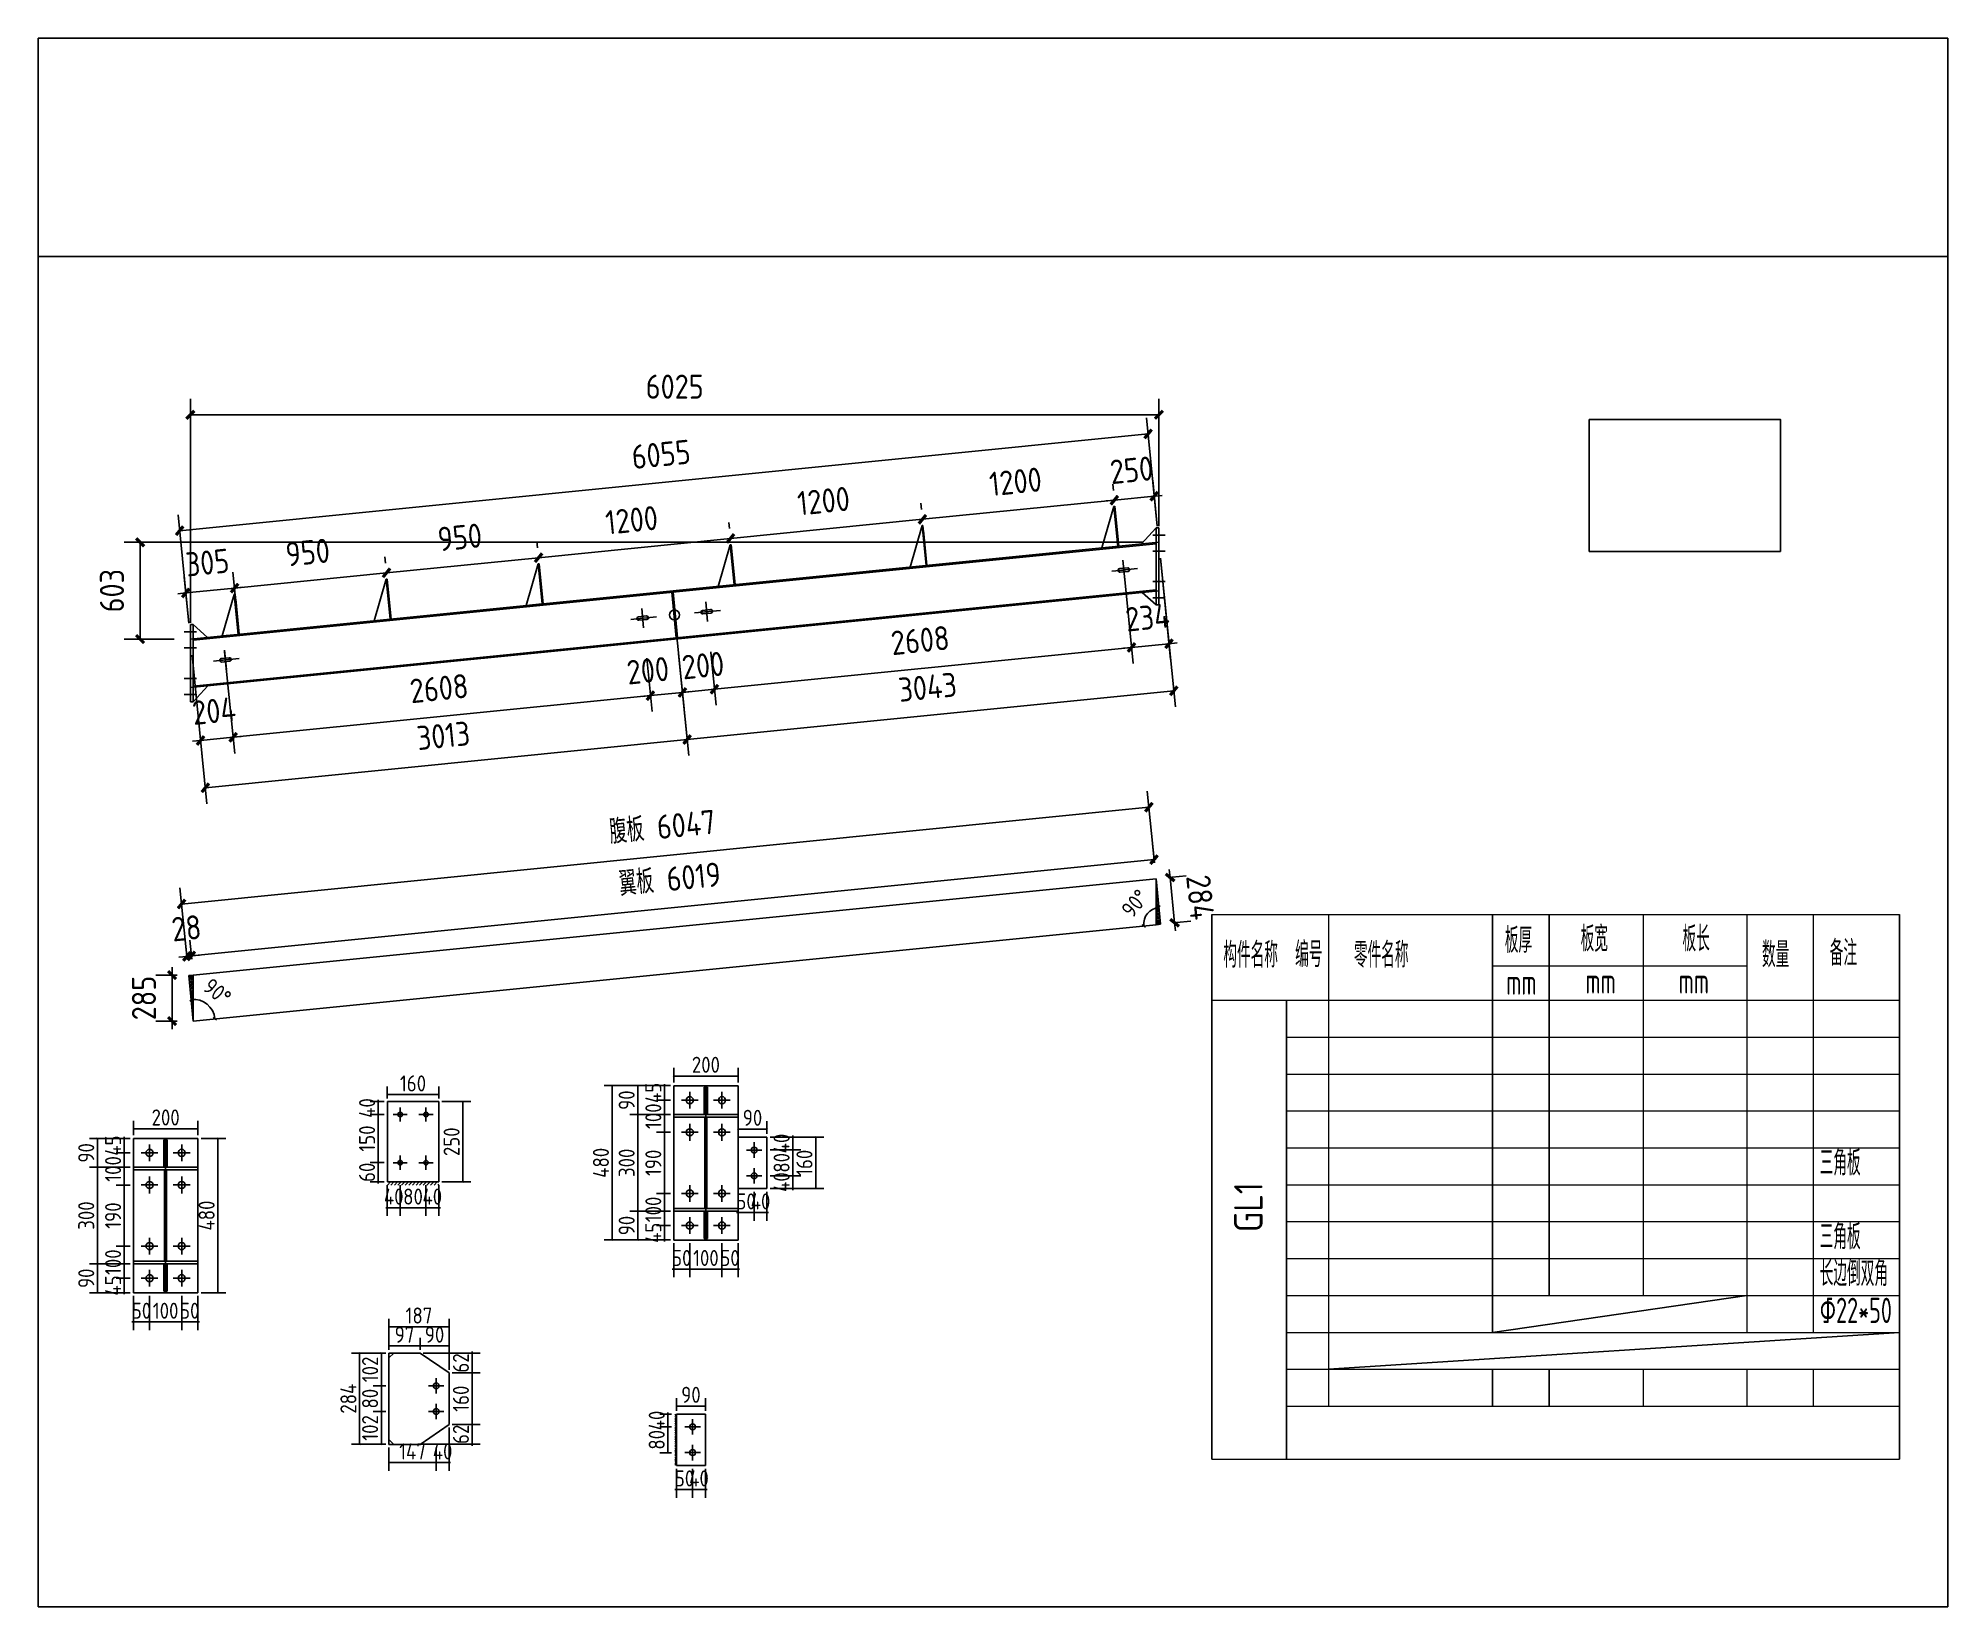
# Model space of a CAD drawing. Extents: x 533809 to 747315, y -17138 to 180511.
# Drawn here: x 664149 to 676029, y 163462 to 173220 of the extents above; entities that cross this region are included whole.
import ezdxf

# ---------------------------------------------------------------- set-up
doc = ezdxf.new("R2010")
doc.units = 0
doc.header["$LTSCALE"] = 1000
doc.header["$MEASUREMENT"] = 0
doc.linetypes.add('CENTER', pattern=[50.8, 31.75, -6.35, 6.35, -6.35])
doc.layers.add('AXIS', color=3, linetype='Continuous')
doc.layers.add('DOTE', color=1, linetype='Continuous')
doc.layers.add('轴线层', color=1, linetype='CENTER', lineweight=15)
doc.layers.add('钢架', color=7, linetype='Continuous', lineweight=25)
doc.styles.add('hz', font='gbenor.shx', dxfattribs={"width": 0.75, "height": 100, "bigfont": 'gbcbig.shx'})
doc.styles.get("Standard").update_dxf_attribs({"font": 'gbenor.shx', "bigfont": 'gbcbig.shx'})
doc.dimstyles.get("Standard").update_dxf_attribs({"dimscale": 100, "dimtxt": 3.5, "dimasz": 1, "dimexe": 2.5, "dimexo": 3, "dimgap": 1.5, "dimtad": 1, "dimdec": 0, "dimzin": 0, "dimdsep": 46, "dimtxsty": 'Standard', "dimblk": 'ARCHTICK', "dimcen": 0.09, "dimadec": 0, "dimazin": 0, "dimtfac": 1, "dimtdec": 0, "dimtix": 1, "dimtmove": 2, "dimatfit": 3, "dimfxl": 1, "dimtolj": 1, "dimtzin": 0, "dimarcsym": 0})

msp = doc.modelspace()

# ---------------------------------------------------------------- texts
at = {"layer": '轴线层', "color": 4, "linetype": 'ByBlock', "insert": (671589.3, 165792.3), "char_height": 177.06, "attachment_point": 1, "rotation": 90}
msp.add_mtext_dynamic_manual_height_columns('GL1', width=1139.904, gutter_width=12.5, heights=[0], dxfattribs=at).dxf.set("width", 1038.225)
at = {"layer": '钢架', "lineweight": 13, "char_height": 157.39, "attachment_point": 1, "style": 'hz'}
for s, insert, width in [('板厚', (673273.1, 167687.3), 712.112), ('板宽', (673745, 167696.2), 645.006), ('板长', (674378.6, 167696.2), 645.006), ('构件名称', (671522, 167595.9), 645.006), ('编号', (671968.7, 167598.8), 645.006), ('零件名称', (672334.3, 167595.9), 795.006), ('数量', (674872.9, 167597.3), 645.006), ('备注', (675294.4, 167607.3), 645.006), ('mm', (673282, 167426.8), 727.44), ('mm', (673774.8, 167434.2), 645.006), ('mm', (674354.5, 167434.2), 645.006), ('三角板', (675232, 166302.9), 645.006), ('三角板', (675232, 165843.8), 645.006), ('长边倒双角', (675232, 165614.3), 645.006), ('Φ22*50', (675232, 165384.8), 645.006)]:
    msp.add_mtext(s, dxfattribs=dict(at, insert=insert, width=width))

# ---------------------------------------------------------------- blocks, each defined once
blk = doc.blocks.new('_ArchTick')
at = {"color": 0, "linetype": 'ByBlock', "const_width": 0.4}
blk.add_lwpolyline([(-0.5, -0.5), (0.5, 0.5)], dxfattribs=at)
blk = doc.blocks.new('*D874')
at = {"layer": 'AXIS', "color": 3, "lineweight": -2}
for p, q in [((665390, 169611), (665361, 169899)), ((665067, 169769), (665018, 169764)), ((665086, 169581), (665058, 169868)), ((665067, 169769), (665371, 169799)), ((665371, 169799), (665421, 169804))]:
    blk.add_line(p, q, dxfattribs=at)
at = {"layer": 'Defpoints', "color": 0}
for p in [(665371, 169799), (665096, 169482), (665400, 169512)]:
    blk.add_point(p, dxfattribs=at)
at = {"layer": 'AXIS', "color": 3, "lineweight": -2, "xscale": 50, "yscale": 50, "zscale": 50}
for p, rotation in [((665067, 169769), 5.710593137377771), ((665371, 169799), 185.7105931373778)]:
    blk.add_blockref('_ArchTick', p, dxfattribs=dict(at, rotation=rotation))
at = {"layer": 'AXIS', "color": 0, "insert": (665202, 169958), "char_height": 150, "attachment_point": 5, "rotation": 5.7106}
blk.add_mtext('\\A1;305', dxfattribs=at)
blk = doc.blocks.new('*D875')
at = {"layer": 'AXIS', "color": 3, "lineweight": -2}
for p, q in [((665390, 169611), (665361, 169899)), ((665371, 169799), (666316, 169894)), ((666310, 169955), (666306, 169993))]:
    blk.add_line(p, q, dxfattribs=at)
at = {"layer": 'Defpoints', "color": 0}
for p in [(666316, 169894), (666320, 169855), (665400, 169512)]:
    blk.add_point(p, dxfattribs=at)
at = {"layer": 'AXIS', "color": 3, "lineweight": -2, "xscale": 50, "yscale": 50, "zscale": 50}
for p, rotation in [((666316, 169894), 5.710593137379484), ((665371, 169799), 185.7105931373795)]:
    blk.add_blockref('_ArchTick', p, dxfattribs=dict(at, rotation=rotation))
at = {"layer": 'AXIS', "color": 0, "insert": (665826, 170021), "char_height": 150, "attachment_point": 5, "rotation": 5.7106}
blk.add_mtext('\\A1;950', dxfattribs=at)
blk = doc.blocks.new('*D876')
at = {"layer": 'AXIS', "color": 3, "lineweight": -2}
for p, q in [((667255, 170049), (667252, 170088)), ((666310, 169955), (666306, 169993)), ((666316, 169894), (667262, 169988))]:
    blk.add_line(p, q, dxfattribs=at)
at = {"layer": 'Defpoints', "color": 0}
for p in [(667262, 169988), (667265, 169950), (666320, 169855)]:
    blk.add_point(p, dxfattribs=at)
at = {"layer": 'AXIS', "color": 3, "lineweight": -2, "xscale": 50, "yscale": 50, "zscale": 50}
for p, rotation in [((667262, 169988), 5.710593137379484), ((666316, 169894), 185.7105931373795)]:
    blk.add_blockref('_ArchTick', p, dxfattribs=dict(at, rotation=rotation))
at = {"layer": 'AXIS', "color": 0, "insert": (666772, 170115), "char_height": 150, "attachment_point": 5, "rotation": 5.7106}
blk.add_mtext('\\A1;950', dxfattribs=at)
blk = doc.blocks.new('*D877')
at = {"layer": 'AXIS', "color": 3, "lineweight": -2}
for p, q in [((668450, 170169), (668446, 170207)), ((667255, 170049), (667252, 170088)), ((667262, 169988), (668456, 170108))]:
    blk.add_line(p, q, dxfattribs=at)
at = {"layer": 'Defpoints', "color": 0}
for p in [(668456, 170108), (668459, 170069), (667265, 169950)]:
    blk.add_point(p, dxfattribs=at)
at = {"layer": 'AXIS', "color": 3, "lineweight": -2, "xscale": 50, "yscale": 50, "zscale": 50}
for p, rotation in [((668456, 170108), 5.710593137379484), ((667262, 169988), 185.7105931373795)]:
    blk.add_blockref('_ArchTick', p, dxfattribs=dict(at, rotation=rotation))
at = {"layer": 'AXIS', "color": 0, "insert": (667841, 170222), "char_height": 150, "attachment_point": 5, "rotation": 5.7106}
blk.add_mtext('\\A1;1200', dxfattribs=at)
blk = doc.blocks.new('*D878')
at = {"layer": 'AXIS', "color": 3, "lineweight": -2}
for p, q in [((669644, 170288), (669640, 170327)), ((668450, 170169), (668446, 170207)), ((668456, 170108), (669650, 170227))]:
    blk.add_line(p, q, dxfattribs=at)
at = {"layer": 'Defpoints', "color": 0}
for p in [(669650, 170227), (669654, 170189), (668459, 170069)]:
    blk.add_point(p, dxfattribs=at)
at = {"layer": 'AXIS', "color": 3, "lineweight": -2, "xscale": 50, "yscale": 50, "zscale": 50}
for p, rotation in [((669650, 170227), 5.710593137379484), ((668456, 170108), 185.7105931373795)]:
    blk.add_blockref('_ArchTick', p, dxfattribs=dict(at, rotation=rotation))
at = {"layer": 'AXIS', "color": 0, "insert": (669035, 170341), "char_height": 150, "attachment_point": 5, "rotation": 5.7106}
blk.add_mtext('\\A1;1200', dxfattribs=at)
blk = doc.blocks.new('*D879')
at = {"layer": 'AXIS', "color": 3, "lineweight": -2}
for p, q in [((670838, 170407), (670834, 170446)), ((669644, 170288), (669640, 170327)), ((669650, 170227), (670844, 170346))]:
    blk.add_line(p, q, dxfattribs=at)
at = {"layer": 'Defpoints', "color": 0}
for p in [(670844, 170346), (670848, 170308), (669654, 170189)]:
    blk.add_point(p, dxfattribs=at)
at = {"layer": 'AXIS', "color": 3, "lineweight": -2, "xscale": 50, "yscale": 50, "zscale": 50}
for p, rotation in [((670844, 170346), 5.710593137379484), ((669650, 170227), 185.7105931373795)]:
    blk.add_blockref('_ArchTick', p, dxfattribs=dict(at, rotation=rotation))
at = {"layer": 'AXIS', "color": 0, "insert": (670229, 170461), "char_height": 150, "attachment_point": 5, "rotation": 5.7106}
blk.add_mtext('\\A1;1200', dxfattribs=at)
blk = doc.blocks.new('*D880')
at = {"layer": 'AXIS', "color": 3, "lineweight": -2}
for p, q in [((670838, 170407), (670834, 170446)), ((670844, 170346), (671092, 170371)), ((671111, 170184), (671083, 170471)), ((671092, 170371), (671142, 170376)), ((670844, 170346), (670794, 170341))]:
    blk.add_line(p, q, dxfattribs=at)
at = {"layer": 'Defpoints', "color": 0}
for p in [(671092, 170371), (670848, 170308), (671121, 170084)]:
    blk.add_point(p, dxfattribs=at)
at = {"layer": 'AXIS', "color": 3, "lineweight": -2, "xscale": 50, "yscale": 50, "zscale": 50}
for p, rotation in [((670844, 170346), 5.710593137379449), ((671092, 170371), 185.7105931373795)]:
    blk.add_blockref('_ArchTick', p, dxfattribs=dict(at, rotation=rotation))
at = {"layer": 'AXIS', "color": 0, "insert": (670951, 170533), "char_height": 150, "attachment_point": 5, "rotation": 5.7106}
blk.add_mtext('\\A1;250', dxfattribs=at)
blk = doc.blocks.new('*D881')
at = {"layer": 'AXIS', "color": 3, "lineweight": -2}
for p, q in [((671021, 170084), (664683, 170084)), ((664783, 169482), (664783, 170084)), ((664996, 169482), (664683, 169482))]:
    blk.add_line(p, q, dxfattribs=at)
at = {"layer": 'Defpoints', "color": 0}
for p in [(664783, 170084), (671121, 170084), (665096, 169482)]:
    blk.add_point(p, dxfattribs=at)
at = {"layer": 'AXIS', "color": 3, "lineweight": -2, "xscale": 50, "yscale": 50, "zscale": 50}
for p, rotation in [((664783, 170084), 90), ((664783, 169482), 270)]:
    blk.add_blockref('_ArchTick', p, dxfattribs=dict(at, rotation=rotation))
at = {"layer": 'AXIS', "color": 0, "insert": (664608, 169783), "char_height": 150, "attachment_point": 5, "rotation": 90}
blk.add_mtext('\\A1;603', dxfattribs=at)
blk = doc.blocks.new('*D882')
at = {"layer": 'AXIS', "color": 3, "lineweight": -2}
for p, q in [((671111, 170184), (671044, 170858)), ((665029, 170156), (671054, 170758)), ((665086, 169581), (665019, 170255))]:
    blk.add_line(p, q, dxfattribs=at)
at = {"layer": 'Defpoints', "color": 0}
for p in [(671054, 170758), (671121, 170084), (665096, 169482)]:
    blk.add_point(p, dxfattribs=at)
at = {"layer": 'AXIS', "color": 3, "lineweight": -2, "xscale": 50, "yscale": 50, "zscale": 50}
for p, rotation in [((671054, 170758), 5.710593137499912), ((665029, 170156), 185.7105931374999)]:
    blk.add_blockref('_ArchTick', p, dxfattribs=dict(at, rotation=rotation))
at = {"layer": 'AXIS', "color": 0, "insert": (668024, 170631), "char_height": 150, "attachment_point": 5, "rotation": 5.7106}
blk.add_mtext('\\A1;6055', dxfattribs=at)
blk = doc.blocks.new('*D883')
at = {"layer": 'AXIS', "color": 3, "lineweight": -2}
for p, q in [((665096, 169582), (665096, 170977)), ((671121, 170184), (671121, 170977)), ((665096, 170877), (671121, 170877))]:
    blk.add_line(p, q, dxfattribs=at)
at = {"layer": 'Defpoints', "color": 0}
for p in [(671121, 170877), (671121, 170084), (665096, 169482)]:
    blk.add_point(p, dxfattribs=at)
at = {"layer": 'AXIS', "color": 3, "lineweight": -2, "xscale": 50, "yscale": 50, "zscale": 50, "rotation": 180}
blk.add_blockref('_ArchTick', (665096, 170877), dxfattribs=at)
at = {"layer": 'AXIS', "color": 3, "lineweight": -2, "xscale": 50, "yscale": 50, "zscale": 50}
blk.add_blockref('_ArchTick', (671121, 170877), dxfattribs=at)
at = {"layer": 'AXIS', "color": 0, "insert": (668109, 171052), "char_height": 150, "attachment_point": 5}
blk.add_mtext('\\A1;6025', dxfattribs=at)
blk = doc.blocks.new('*D884')
at = {"layer": 'AXIS', "color": 3, "lineweight": -2}
for p, q in [((665106, 169382), (665169, 168751)), ((665309, 169402), (665372, 168771)), ((665159, 168851), (665110, 168846)), ((665159, 168851), (665362, 168871)), ((665362, 168871), (665412, 168876))]:
    blk.add_line(p, q, dxfattribs=at)
at = {"layer": 'Defpoints', "color": 0}
for p in [(665096, 169482), (665299, 169502), (665362, 168871)]:
    blk.add_point(p, dxfattribs=at)
at = {"layer": 'AXIS', "color": 3, "lineweight": -2, "xscale": 50, "yscale": 50, "zscale": 50}
for p, rotation in [((665159, 168851), 5.710593138044358), ((665362, 168871), 185.7105931380443)]:
    blk.add_blockref('_ArchTick', p, dxfattribs=dict(at, rotation=rotation))
at = {"layer": 'AXIS', "color": 0, "insert": (665243, 169035), "char_height": 150, "attachment_point": 5, "rotation": 5.7106}
blk.add_mtext('\\A1;204', dxfattribs=at)
blk = doc.blocks.new('*D885')
at = {"layer": 'AXIS', "color": 3, "lineweight": -2}
for p, q in [((665309, 169402), (665372, 168771)), ((667935, 169363), (667968, 169031)), ((665362, 168871), (667958, 169130))]:
    blk.add_line(p, q, dxfattribs=at)
at = {"layer": 'Defpoints', "color": 0}
for p in [(665299, 169502), (667925, 169463), (667958, 169130)]:
    blk.add_point(p, dxfattribs=at)
at = {"layer": 'AXIS', "color": 3, "lineweight": -2, "xscale": 50, "yscale": 50, "zscale": 50}
for p, rotation in [((667958, 169130), 5.710593138047199), ((665362, 168871), 185.7105931380472)]:
    blk.add_blockref('_ArchTick', p, dxfattribs=dict(at, rotation=rotation))
at = {"layer": 'AXIS', "color": 0, "insert": (666643, 169175), "char_height": 150, "attachment_point": 5, "rotation": 5.7106}
blk.add_mtext('\\A1;2608', dxfattribs=at)
blk = doc.blocks.new('*D886')
at = {"layer": 'AXIS', "color": 3, "lineweight": -2}
for p, q in [((667935, 169363), (667968, 169031)), ((668133, 169391), (668167, 169051)), ((667958, 169130), (667908, 169125)), ((667958, 169130), (668157, 169150)), ((668157, 169150), (668207, 169155))]:
    blk.add_line(p, q, dxfattribs=at)
at = {"layer": 'Defpoints', "color": 0}
for p in [(667925, 169463), (668123, 169491), (668157, 169150)]:
    blk.add_point(p, dxfattribs=at)
at = {"layer": 'AXIS', "color": 3, "lineweight": -2, "xscale": 50, "yscale": 50, "zscale": 50}
for p, rotation in [((668157, 169150), 185.7105931380472), ((667958, 169130), 5.710593138047236)]:
    blk.add_blockref('_ArchTick', p, dxfattribs=dict(at, rotation=rotation))
at = {"layer": 'AXIS', "color": 0, "insert": (667942, 169286), "char_height": 150, "attachment_point": 5, "rotation": 5.7106}
blk.add_mtext('\\A1;200', dxfattribs=at)
blk = doc.blocks.new('*D887')
at = {"layer": 'AXIS', "color": 3, "lineweight": -2}
for p, q in [((670907, 169873), (670961, 169330)), ((668356, 169170), (670951, 169430)), ((668333, 169403), (668366, 169071))]:
    blk.add_line(p, q, dxfattribs=at)
at = {"layer": 'Defpoints', "color": 0}
for p in [(670897, 169972), (668323, 169503), (670951, 169430)]:
    blk.add_point(p, dxfattribs=at)
at = {"layer": 'AXIS', "color": 3, "lineweight": -2, "xscale": 50, "yscale": 50, "zscale": 50}
for p, rotation in [((670951, 169430), 5.710593138047199), ((668356, 169170), 185.7105931380472)]:
    blk.add_blockref('_ArchTick', p, dxfattribs=dict(at, rotation=rotation))
at = {"layer": 'AXIS', "color": 0, "insert": (669636, 169474), "char_height": 150, "attachment_point": 5, "rotation": 5.7106}
blk.add_mtext('\\A1;2608', dxfattribs=at)
blk = doc.blocks.new('*D888')
at = {"layer": 'AXIS', "color": 3, "lineweight": -2}
for p, q in [((671131, 169985), (671194, 169354)), ((670907, 169873), (670961, 169330)), ((670951, 169430), (670902, 169425)), ((670951, 169430), (671184, 169453)), ((671184, 169453), (671234, 169458))]:
    blk.add_line(p, q, dxfattribs=at)
at = {"layer": 'Defpoints', "color": 0}
for p in [(671121, 170084), (670897, 169972), (671184, 169453)]:
    blk.add_point(p, dxfattribs=at)
at = {"layer": 'AXIS', "color": 3, "lineweight": -2, "xscale": 50, "yscale": 50, "zscale": 50}
for p, rotation in [((670951, 169430), 5.710593138047236), ((671184, 169453), 185.7105931380472)]:
    blk.add_blockref('_ArchTick', p, dxfattribs=dict(at, rotation=rotation))
at = {"layer": 'AXIS', "color": 0, "insert": (671050, 169616), "char_height": 150, "attachment_point": 5, "rotation": 5.7106}
blk.add_mtext('\\A1;234', dxfattribs=at)
blk = doc.blocks.new('*D891')
at = {"layer": 'AXIS', "color": 3, "lineweight": -2}
for p, q in [((668104, 169682), (668196, 168758)), ((665106, 169382), (665199, 168458)), ((665189, 168557), (668186, 168857))]:
    blk.add_line(p, q, dxfattribs=at)
at = {"layer": 'Defpoints', "color": 0}
for p in [(668094, 169781), (665096, 169482), (668186, 168857)]:
    blk.add_point(p, dxfattribs=at)
at = {"layer": 'AXIS', "color": 3, "lineweight": -2, "xscale": 50, "yscale": 50, "zscale": 50}
for p, rotation in [((668186, 168857), 5.710593137500078), ((665189, 168557), 185.7105931375001)]:
    blk.add_blockref('_ArchTick', p, dxfattribs=dict(at, rotation=rotation))
at = {"layer": 'AXIS', "color": 0, "insert": (666670, 168881), "char_height": 150, "attachment_point": 5, "rotation": 5.7106}
blk.add_mtext('\\A1;3013', dxfattribs=at)
blk = doc.blocks.new('*D892')
at = {"layer": 'AXIS', "color": 3, "lineweight": -2}
for p, q in [((671131, 169985), (671224, 169060)), ((668133, 169391), (668196, 168758)), ((668186, 168857), (671214, 169160))]:
    blk.add_line(p, q, dxfattribs=at)
at = {"layer": 'Defpoints', "color": 0}
for p in [(671121, 170084), (668123, 169491), (671214, 169160)]:
    blk.add_point(p, dxfattribs=at)
at = {"layer": 'AXIS', "color": 3, "lineweight": -2, "xscale": 50, "yscale": 50, "zscale": 50}
for p, rotation in [((671214, 169160), 5.710593137497342), ((668186, 168857), 185.7105931374973)]:
    blk.add_blockref('_ArchTick', p, dxfattribs=dict(at, rotation=rotation))
at = {"layer": 'AXIS', "color": 0, "insert": (669682, 169183), "char_height": 150, "attachment_point": 5, "rotation": 5.7106}
blk.add_mtext('\\A1;3043', dxfattribs=at)
blk = doc.blocks.new('*D893')
at = {"layer": 'AXIS', "color": 3, "lineweight": -2}
for p, q in [((665074, 167508), (665024, 167503)), ((665076, 167488), (665064, 167608)), ((665074, 167508), (665102, 167511)), ((665104, 167491), (665092, 167610)), ((665102, 167511), (665152, 167516))]:
    blk.add_line(p, q, dxfattribs=at)
at = {"layer": 'Defpoints', "color": 0}
for p in [(665102, 167511), (665114, 167392), (665086, 167389)]:
    blk.add_point(p, dxfattribs=at)
at = {"layer": 'AXIS', "color": 3, "lineweight": -2, "xscale": 50, "yscale": 50, "zscale": 50}
for p, rotation in [((665074, 167508), 5.710593137534685), ((665102, 167511), 185.7105931375347)]:
    blk.add_blockref('_ArchTick', p, dxfattribs=dict(at, rotation=rotation))
at = {"layer": 'AXIS', "color": 0, "insert": (665071, 167684), "char_height": 150, "attachment_point": 5, "rotation": 5.7106}
blk.add_mtext('\\A1;28', dxfattribs=at)
blk = doc.blocks.new('*D894')
at = {"layer": 'AXIS', "color": 3, "lineweight": -2}
for p, q in [((665102, 167511), (671091, 168110)), ((671093, 168090), (671081, 168209)), ((665104, 167491), (665092, 167610))]:
    blk.add_line(p, q, dxfattribs=at)
at = {"layer": 'Defpoints', "color": 0}
for p in [(671091, 168110), (671103, 167991), (665114, 167392)]:
    blk.add_point(p, dxfattribs=at)
at = {"layer": 'AXIS', "color": 3, "lineweight": -2, "xscale": 50, "yscale": 50, "zscale": 50}
for p, rotation in [((671091, 168110), 5.710593137534696), ((665102, 167511), 185.7105931375347)]:
    blk.add_blockref('_ArchTick', p, dxfattribs=dict(at, rotation=rotation))
at = {"layer": 'AXIS', "color": 0, "insert": (668079, 167989), "char_height": 150, "attachment_point": 5, "rotation": 5.7106}
blk.add_mtext('\\A1;翼板 6019', dxfattribs=at)
blk = doc.blocks.new('*D895')
at = {"layer": 'AXIS', "color": 3, "lineweight": -2}
for p, q in [((671093, 168090), (671049, 168536)), ((665041, 167834), (671059, 168436)), ((665076, 167488), (665031, 167934))]:
    blk.add_line(p, q, dxfattribs=at)
at = {"layer": 'Defpoints', "color": 0}
for p in [(671059, 168436), (671103, 167991), (665086, 167389)]:
    blk.add_point(p, dxfattribs=at)
at = {"layer": 'AXIS', "color": 3, "lineweight": -2, "xscale": 50, "yscale": 50, "zscale": 50}
for p, rotation in [((671059, 168436), 5.710593137499098), ((665041, 167834), 185.7105931374991)]:
    blk.add_blockref('_ArchTick', p, dxfattribs=dict(at, rotation=rotation))
at = {"layer": 'AXIS', "color": 0, "insert": (668032, 168314), "char_height": 150, "attachment_point": 5, "rotation": 5.7106}
blk.add_mtext('\\A1;腹板 6047', dxfattribs=at)
blk = doc.blocks.new('*D896')
at = {"layer": 'AXIS', "color": 3, "lineweight": -2}
for p, q in [((671191, 167999), (671186, 168049)), ((671191, 167999), (671219, 167717)), ((671203, 168001), (671290, 168009)), ((671219, 167717), (671224, 167667)), ((671231, 167718), (671319, 167727))]:
    blk.add_line(p, q, dxfattribs=at)
at = {"layer": 'Defpoints', "color": 0}
for p in [(671103, 167991), (671131, 167708), (671219, 167717)]:
    blk.add_point(p, dxfattribs=at)
at = {"layer": 'AXIS', "color": 3, "lineweight": -2, "xscale": 50, "yscale": 50, "zscale": 50}
for p, rotation in [((671191, 167999), 275.7105931375114), ((671219, 167717), 95.71059313751134)]:
    blk.add_blockref('_ArchTick', p, dxfattribs=dict(at, rotation=rotation))
at = {"layer": 'AXIS', "color": 0, "insert": (671379, 167875), "char_height": 150, "attachment_point": 5, "rotation": 275.7106}
blk.add_mtext('\\A1;284', dxfattribs=at)
blk = doc.blocks.new('*D902')
at = {"color": 3, "lineweight": -2}
for p, q in [((664722, 166376), (664635, 166376)), ((664685, 166376), (664685, 166386)), ((664685, 166376), (664685, 166286)), ((664722, 166286), (664635, 166286)), ((664685, 166286), (664685, 166276))]:
    blk.add_line(p, q, dxfattribs=at)
at = {"layer": 'Defpoints', "color": 0}
for p in [(664742, 166376), (664685, 166286), (664742, 166286)]:
    blk.add_point(p, dxfattribs=at)
at = {"color": 3, "lineweight": -2, "xscale": 10, "yscale": 10, "zscale": 10}
for p, rotation in [((664685, 166376), 270), ((664685, 166286), 90)]:
    blk.add_blockref('_ArchTick', p, dxfattribs=dict(at, rotation=rotation))
at = {"color": 0, "insert": (664615, 166331), "char_height": 100, "attachment_point": 5, "rotation": 90}
blk.add_mtext('\\A1;45', dxfattribs=at)
blk = doc.blocks.new('*D897')
at = {"color": 3, "lineweight": -2}
for p, q in [((664722, 166286), (664635, 166286)), ((664685, 166286), (664685, 166086)), ((664722, 166086), (664635, 166086))]:
    blk.add_line(p, q, dxfattribs=at)
at = {"layer": 'Defpoints', "color": 0}
for p in [(664742, 166286), (664685, 166086), (664742, 166086)]:
    blk.add_point(p, dxfattribs=at)
at = {"color": 3, "lineweight": -2, "xscale": 10, "yscale": 10, "zscale": 10}
for p, rotation in [((664685, 166286), 90), ((664685, 166086), 270)]:
    blk.add_blockref('_ArchTick', p, dxfattribs=dict(at, rotation=rotation))
at = {"color": 0, "insert": (664615, 166186), "char_height": 100, "attachment_point": 5, "rotation": 90}
blk.add_mtext('\\A1;100', dxfattribs=at)
blk = doc.blocks.new('*D898')
at = {"color": 3, "lineweight": -2}
for p, q in [((664722, 166086), (664635, 166086)), ((664685, 166086), (664685, 165706)), ((664722, 165706), (664635, 165706))]:
    blk.add_line(p, q, dxfattribs=at)
at = {"layer": 'Defpoints', "color": 0}
for p in [(664742, 166086), (664685, 165706), (664742, 165706)]:
    blk.add_point(p, dxfattribs=at)
at = {"color": 3, "lineweight": -2, "xscale": 10, "yscale": 10, "zscale": 10}
for p, rotation in [((664685, 166086), 90), ((664685, 165706), 270)]:
    blk.add_blockref('_ArchTick', p, dxfattribs=dict(at, rotation=rotation))
at = {"color": 0, "insert": (664615, 165896), "char_height": 100, "attachment_point": 5, "rotation": 90}
blk.add_mtext('\\A1;190', dxfattribs=at)
blk = doc.blocks.new('*D899')
at = {"color": 3, "lineweight": -2}
for p, q in [((664722, 165706), (664635, 165706)), ((664685, 165706), (664685, 165506)), ((664722, 165506), (664635, 165506))]:
    blk.add_line(p, q, dxfattribs=at)
at = {"layer": 'Defpoints', "color": 0}
for p in [(664742, 165706), (664685, 165506), (664742, 165506)]:
    blk.add_point(p, dxfattribs=at)
at = {"color": 3, "lineweight": -2, "xscale": 10, "yscale": 10, "zscale": 10}
for p, rotation in [((664685, 165706), 90), ((664685, 165506), 270)]:
    blk.add_blockref('_ArchTick', p, dxfattribs=dict(at, rotation=rotation))
at = {"color": 0, "insert": (664615, 165606), "char_height": 100, "attachment_point": 5, "rotation": 90}
blk.add_mtext('\\A1;100', dxfattribs=at)
blk = doc.blocks.new('*D903')
at = {"color": 3, "lineweight": -2}
for p, q in [((664722, 165506), (664635, 165506)), ((664685, 165506), (664685, 165516)), ((664685, 165506), (664685, 165416)), ((664722, 165416), (664635, 165416)), ((664685, 165416), (664685, 165406))]:
    blk.add_line(p, q, dxfattribs=at)
at = {"layer": 'Defpoints', "color": 0}
for p in [(664742, 165506), (664685, 165416), (664742, 165416)]:
    blk.add_point(p, dxfattribs=at)
at = {"color": 3, "lineweight": -2, "xscale": 10, "yscale": 10, "zscale": 10}
for p, rotation in [((664685, 165506), 270), ((664685, 165416), 90)]:
    blk.add_blockref('_ArchTick', p, dxfattribs=dict(at, rotation=rotation))
at = {"color": 0, "insert": (664615, 165461), "char_height": 100, "attachment_point": 5, "rotation": 90}
blk.add_mtext('\\A1;45', dxfattribs=at)
blk = doc.blocks.new('*D900')
at = {"color": 3, "lineweight": -2}
for p, q in [((664742, 165396), (664742, 165184)), ((664842, 165396), (664842, 165184)), ((664742, 165234), (664732, 165234)), ((664742, 165234), (664842, 165234)), ((664842, 165234), (664852, 165234))]:
    blk.add_line(p, q, dxfattribs=at)
at = {"layer": 'Defpoints', "color": 0}
for p in [(664742, 165416), (664842, 165416), (664842, 165234)]:
    blk.add_point(p, dxfattribs=at)
at = {"color": 3, "lineweight": -2, "xscale": 10, "yscale": 10, "zscale": 10}
blk.add_blockref('_ArchTick', (664742, 165234), dxfattribs=at)
at = {"color": 3, "lineweight": -2, "xscale": 10, "yscale": 10, "zscale": 10, "rotation": 180}
blk.add_blockref('_ArchTick', (664842, 165234), dxfattribs=at)
at = {"color": 0, "insert": (664792, 165304), "char_height": 100, "attachment_point": 5}
blk.add_mtext('\\A1;50', dxfattribs=at)
blk = doc.blocks.new('*D901')
at = {"color": 3, "lineweight": -2}
for p, q in [((664842, 165396), (664842, 165184)), ((665042, 165396), (665042, 165184)), ((664842, 165234), (665042, 165234))]:
    blk.add_line(p, q, dxfattribs=at)
at = {"layer": 'Defpoints', "color": 0}
for p in [(664842, 165416), (665042, 165416), (665042, 165234)]:
    blk.add_point(p, dxfattribs=at)
at = {"color": 3, "lineweight": -2, "xscale": 10, "yscale": 10, "zscale": 10, "rotation": 180}
blk.add_blockref('_ArchTick', (664842, 165234), dxfattribs=at)
at = {"color": 3, "lineweight": -2, "xscale": 10, "yscale": 10, "zscale": 10}
blk.add_blockref('_ArchTick', (665042, 165234), dxfattribs=at)
at = {"color": 0, "insert": (664942, 165304), "char_height": 100, "attachment_point": 5}
blk.add_mtext('\\A1;100', dxfattribs=at)
blk = doc.blocks.new('*D904')
at = {"color": 3, "lineweight": -2}
for p, q in [((665042, 165396), (665042, 165184)), ((665142, 165396), (665142, 165184)), ((665042, 165234), (665032, 165234)), ((665042, 165234), (665142, 165234)), ((665142, 165234), (665152, 165234))]:
    blk.add_line(p, q, dxfattribs=at)
at = {"layer": 'Defpoints', "color": 0}
for p in [(665042, 165416), (665142, 165416), (665142, 165234)]:
    blk.add_point(p, dxfattribs=at)
at = {"color": 3, "lineweight": -2, "xscale": 10, "yscale": 10, "zscale": 10}
blk.add_blockref('_ArchTick', (665042, 165234), dxfattribs=at)
at = {"color": 3, "lineweight": -2, "xscale": 10, "yscale": 10, "zscale": 10, "rotation": 180}
blk.add_blockref('_ArchTick', (665142, 165234), dxfattribs=at)
at = {"color": 0, "insert": (665092, 165304), "char_height": 100, "attachment_point": 5}
blk.add_mtext('\\A1;50', dxfattribs=at)
blk = doc.blocks.new('*D905')
at = {"color": 3, "lineweight": -2}
for p, q in [((664722, 166376), (664468, 166376)), ((664518, 166376), (664518, 166196)), ((664722, 166196), (664468, 166196))]:
    blk.add_line(p, q, dxfattribs=at)
at = {"layer": 'Defpoints', "color": 0}
for p in [(664742, 166376), (664518, 166196), (664742, 166196)]:
    blk.add_point(p, dxfattribs=at)
at = {"color": 3, "lineweight": -2, "xscale": 10, "yscale": 10, "zscale": 10}
for p, rotation in [((664518, 166376), 90), ((664518, 166196), 270)]:
    blk.add_blockref('_ArchTick', p, dxfattribs=dict(at, rotation=rotation))
at = {"color": 0, "insert": (664448, 166286), "char_height": 100, "attachment_point": 5, "rotation": 90}
blk.add_mtext('\\A1;90', dxfattribs=at)
blk = doc.blocks.new('*D906')
at = {"color": 3, "lineweight": -2}
for p, q in [((664722, 166196), (664468, 166196)), ((664518, 166196), (664518, 165596)), ((664722, 165596), (664468, 165596))]:
    blk.add_line(p, q, dxfattribs=at)
at = {"layer": 'Defpoints', "color": 0}
for p in [(664742, 166196), (664518, 165596), (664742, 165596)]:
    blk.add_point(p, dxfattribs=at)
at = {"color": 3, "lineweight": -2, "xscale": 10, "yscale": 10, "zscale": 10}
for p, rotation in [((664518, 166196), 90), ((664518, 165596), 270)]:
    blk.add_blockref('_ArchTick', p, dxfattribs=dict(at, rotation=rotation))
at = {"color": 0, "insert": (664448, 165896), "char_height": 100, "attachment_point": 5, "rotation": 90}
blk.add_mtext('\\A1;300', dxfattribs=at)
blk = doc.blocks.new('*D907')
at = {"color": 3, "lineweight": -2}
for p, q in [((664722, 165596), (664468, 165596)), ((664518, 165596), (664518, 165416)), ((664722, 165416), (664468, 165416))]:
    blk.add_line(p, q, dxfattribs=at)
at = {"layer": 'Defpoints', "color": 0}
for p in [(664742, 165596), (664518, 165416), (664742, 165416)]:
    blk.add_point(p, dxfattribs=at)
at = {"color": 3, "lineweight": -2, "xscale": 10, "yscale": 10, "zscale": 10}
for p, rotation in [((664518, 165596), 90), ((664518, 165416), 270)]:
    blk.add_blockref('_ArchTick', p, dxfattribs=dict(at, rotation=rotation))
at = {"color": 0, "insert": (664448, 165506), "char_height": 100, "attachment_point": 5, "rotation": 90}
blk.add_mtext('\\A1;90', dxfattribs=at)
blk = doc.blocks.new('*D908')
at = {"color": 3, "lineweight": -2}
for p, q in [((665162, 166376), (665317, 166376)), ((665267, 166376), (665267, 165416)), ((665162, 165416), (665317, 165416))]:
    blk.add_line(p, q, dxfattribs=at)
at = {"layer": 'Defpoints', "color": 0}
for p in [(665142, 166376), (665142, 165416), (665267, 165416)]:
    blk.add_point(p, dxfattribs=at)
at = {"color": 3, "lineweight": -2, "xscale": 10, "yscale": 10, "zscale": 10}
for p, rotation in [((665267, 166376), 90), ((665267, 165416), 270)]:
    blk.add_blockref('_ArchTick', p, dxfattribs=dict(at, rotation=rotation))
at = {"color": 0, "insert": (665197, 165896), "char_height": 100, "attachment_point": 5, "rotation": 90}
blk.add_mtext('\\A1;480', dxfattribs=at)
blk = doc.blocks.new('*D909')
at = {"color": 3, "lineweight": -2}
for p, q in [((664742, 166396), (664742, 166486)), ((665142, 166396), (665142, 166486)), ((665142, 166436), (664742, 166436))]:
    blk.add_line(p, q, dxfattribs=at)
at = {"layer": 'Defpoints', "color": 0}
for p in [(664742, 166436), (664742, 166376), (665142, 166376)]:
    blk.add_point(p, dxfattribs=at)
at = {"color": 3, "lineweight": -2, "xscale": 10, "yscale": 10, "zscale": 10, "rotation": 180}
blk.add_blockref('_ArchTick', (664742, 166436), dxfattribs=at)
at = {"color": 3, "lineweight": -2, "xscale": 10, "yscale": 10, "zscale": 10}
blk.add_blockref('_ArchTick', (665142, 166436), dxfattribs=at)
at = {"color": 0, "insert": (664942, 166506), "char_height": 100, "attachment_point": 5}
blk.add_mtext('\\A1;200', dxfattribs=at)
blk = doc.blocks.new('*D915')
at = {"color": 3, "lineweight": -2}
for p, q in [((666321, 166085), (666321, 165894)), ((666401, 166085), (666401, 165894)), ((666321, 165944), (666311, 165944)), ((666321, 165944), (666401, 165944)), ((666401, 165944), (666411, 165944))]:
    blk.add_line(p, q, dxfattribs=at)
at = {"layer": 'Defpoints', "color": 0}
for p in [(666321, 166105), (666401, 166105), (666401, 165944)]:
    blk.add_point(p, dxfattribs=at)
at = {"color": 3, "lineweight": -2, "xscale": 10, "yscale": 10, "zscale": 10}
blk.add_blockref('_ArchTick', (666321, 165944), dxfattribs=at)
at = {"color": 3, "lineweight": -2, "xscale": 10, "yscale": 10, "zscale": 10, "rotation": 180}
blk.add_blockref('_ArchTick', (666401, 165944), dxfattribs=at)
at = {"color": 0, "insert": (666361, 166014), "char_height": 100, "attachment_point": 5}
blk.add_mtext('\\A1;40', dxfattribs=at)
blk = doc.blocks.new('*D910')
at = {"color": 3, "lineweight": -2}
for p, q in [((666401, 166085), (666401, 165894)), ((666561, 166085), (666561, 165894)), ((666401, 165944), (666561, 165944))]:
    blk.add_line(p, q, dxfattribs=at)
at = {"layer": 'Defpoints', "color": 0}
for p in [(666401, 166105), (666561, 166105), (666561, 165944)]:
    blk.add_point(p, dxfattribs=at)
at = {"color": 3, "lineweight": -2, "xscale": 10, "yscale": 10, "zscale": 10, "rotation": 180}
blk.add_blockref('_ArchTick', (666401, 165944), dxfattribs=at)
at = {"color": 3, "lineweight": -2, "xscale": 10, "yscale": 10, "zscale": 10}
blk.add_blockref('_ArchTick', (666561, 165944), dxfattribs=at)
at = {"color": 0, "insert": (666481, 166014), "char_height": 100, "attachment_point": 5}
blk.add_mtext('\\A1;80', dxfattribs=at)
blk = doc.blocks.new('*D911')
at = {"color": 3, "lineweight": -2}
for p, q in [((666561, 166085), (666561, 165894)), ((666641, 166085), (666641, 165894)), ((666561, 165944), (666551, 165944)), ((666561, 165944), (666641, 165944)), ((666641, 165944), (666651, 165944))]:
    blk.add_line(p, q, dxfattribs=at)
at = {"layer": 'Defpoints', "color": 0}
for p in [(666561, 166105), (666641, 166105), (666641, 165944)]:
    blk.add_point(p, dxfattribs=at)
at = {"color": 3, "lineweight": -2, "xscale": 10, "yscale": 10, "zscale": 10}
blk.add_blockref('_ArchTick', (666561, 165944), dxfattribs=at)
at = {"color": 3, "lineweight": -2, "xscale": 10, "yscale": 10, "zscale": 10, "rotation": 180}
blk.add_blockref('_ArchTick', (666641, 165944), dxfattribs=at)
at = {"color": 0, "insert": (666601, 166014), "char_height": 100, "attachment_point": 5}
blk.add_mtext('\\A1;40', dxfattribs=at)
blk = doc.blocks.new('*D912')
at = {"color": 3, "lineweight": -2}
for p, q in [((666301, 166225), (666215, 166225)), ((666265, 166225), (666265, 166235)), ((666265, 166105), (666265, 166225)), ((666301, 166105), (666215, 166105)), ((666265, 166105), (666265, 166095))]:
    blk.add_line(p, q, dxfattribs=at)
at = {"layer": 'Defpoints', "color": 0}
for p in [(666265, 166225), (666321, 166225), (666321, 166105)]:
    blk.add_point(p, dxfattribs=at)
at = {"color": 3, "lineweight": -2, "xscale": 10, "yscale": 10, "zscale": 10}
for p, rotation in [((666265, 166225), 270), ((666265, 166105), 90)]:
    blk.add_blockref('_ArchTick', p, dxfattribs=dict(at, rotation=rotation))
at = {"color": 0, "insert": (666195, 166165), "char_height": 100, "attachment_point": 5, "rotation": 90}
blk.add_mtext('\\A1;60', dxfattribs=at)
blk = doc.blocks.new('*D913')
at = {"color": 3, "lineweight": -2}
for p, q in [((666301, 166525), (666215, 166525)), ((666265, 166225), (666265, 166525)), ((666301, 166225), (666215, 166225))]:
    blk.add_line(p, q, dxfattribs=at)
at = {"layer": 'Defpoints', "color": 0}
for p in [(666265, 166525), (666321, 166525), (666321, 166225)]:
    blk.add_point(p, dxfattribs=at)
at = {"color": 3, "lineweight": -2, "xscale": 10, "yscale": 10, "zscale": 10}
for p, rotation in [((666265, 166525), 90), ((666265, 166225), 270)]:
    blk.add_blockref('_ArchTick', p, dxfattribs=dict(at, rotation=rotation))
at = {"color": 0, "insert": (666195, 166375), "char_height": 100, "attachment_point": 5, "rotation": 90}
blk.add_mtext('\\A1;150', dxfattribs=at)
blk = doc.blocks.new('*D916')
at = {"color": 3, "lineweight": -2}
for p, q in [((666301, 166605), (666215, 166605)), ((666265, 166605), (666265, 166615)), ((666265, 166525), (666265, 166605)), ((666301, 166525), (666215, 166525)), ((666265, 166525), (666265, 166515))]:
    blk.add_line(p, q, dxfattribs=at)
at = {"layer": 'Defpoints', "color": 0}
for p in [(666265, 166605), (666321, 166605), (666321, 166525)]:
    blk.add_point(p, dxfattribs=at)
at = {"color": 3, "lineweight": -2, "xscale": 10, "yscale": 10, "zscale": 10}
for p, rotation in [((666265, 166605), 270), ((666265, 166525), 90)]:
    blk.add_blockref('_ArchTick', p, dxfattribs=dict(at, rotation=rotation))
at = {"color": 0, "insert": (666195, 166565), "char_height": 100, "attachment_point": 5, "rotation": 90}
blk.add_mtext('\\A1;40', dxfattribs=at)
blk = doc.blocks.new('*D917')
at = {"color": 3, "lineweight": -2}
for p, q in [((666321, 166625), (666321, 166698)), ((666641, 166625), (666641, 166698)), ((666641, 166648), (666321, 166648))]:
    blk.add_line(p, q, dxfattribs=at)
at = {"layer": 'Defpoints', "color": 0}
for p in [(666321, 166648), (666321, 166605), (666641, 166605)]:
    blk.add_point(p, dxfattribs=at)
at = {"color": 3, "lineweight": -2, "xscale": 10, "yscale": 10, "zscale": 10, "rotation": 180}
blk.add_blockref('_ArchTick', (666321, 166648), dxfattribs=at)
at = {"color": 3, "lineweight": -2, "xscale": 10, "yscale": 10, "zscale": 10}
blk.add_blockref('_ArchTick', (666641, 166648), dxfattribs=at)
at = {"color": 0, "insert": (666481, 166718), "char_height": 100, "attachment_point": 5}
blk.add_mtext('\\A1;160', dxfattribs=at)
blk = doc.blocks.new('*D914')
at = {"color": 3, "lineweight": -2}
for p, q in [((666661, 166605), (666841, 166605)), ((666791, 166605), (666791, 166105)), ((666661, 166105), (666841, 166105))]:
    blk.add_line(p, q, dxfattribs=at)
at = {"layer": 'Defpoints', "color": 0}
for p in [(666641, 166605), (666641, 166105), (666791, 166105)]:
    blk.add_point(p, dxfattribs=at)
at = {"color": 3, "lineweight": -2, "xscale": 10, "yscale": 10, "zscale": 10}
for p, rotation in [((666791, 166605), 90), ((666791, 166105), 270)]:
    blk.add_blockref('_ArchTick', p, dxfattribs=dict(at, rotation=rotation))
at = {"color": 0, "insert": (666721, 166355), "char_height": 100, "attachment_point": 5, "rotation": 90}
blk.add_mtext('\\A1;250', dxfattribs=at)
blk = doc.blocks.new('*D926')
at = {"color": 0, "lineweight": -2}
blk.add_arc((671131, 167708), 105, 95.7106, 185.7106, dxfattribs=at)
at = {"layer": 'Defpoints', "color": 0}
for p in [(671103, 167991), (671070, 167794), (671103, 167705), (671131, 167708), (665114, 167106)]:
    blk.add_point(p, dxfattribs=at)
at = {"color": 0, "lineweight": -2, "xscale": 20, "yscale": 20, "zscale": 20}
for p, rotation in [((671121, 167813), 5.710593137497522), ((671027, 167697), 275.7105931374996)]:
    blk.add_blockref('_ArchTick', p, dxfattribs=dict(at, rotation=rotation))
at = {"color": 0, "insert": (670972, 167838), "char_height": 100, "attachment_point": 5, "rotation": 50.7106}
blk.add_mtext('\\A1;90°', dxfattribs=at)
blk = doc.blocks.new('*D927')
at = {"color": 0, "lineweight": -2}
blk.add_arc((665114, 167106), 135, 5.7106, 95.7106, dxfattribs=at)
at = {"layer": 'Defpoints', "color": 0}
for p in [(671103, 167705), (665086, 167389), (665224, 167185), (665114, 167106), (665114, 167106)]:
    blk.add_point(p, dxfattribs=at)
at = {"color": 0, "lineweight": -2, "xscale": 20, "yscale": 20, "zscale": 20}
for p, rotation in [((665101, 167240), 185.7105931375132), ((665248, 167120), 275.7105931374998)]:
    blk.add_blockref('_ArchTick', p, dxfattribs=dict(at, rotation=rotation))
at = {"color": 0, "insert": (665263, 167288), "char_height": 100, "attachment_point": 5, "rotation": 320.7106}
blk.add_mtext('\\A1;90°', dxfattribs=at)
blk = doc.blocks.new('*D1054')
at = {"color": 3, "lineweight": -2}
for p, q in [((666311, 164677), (666234, 164677)), ((666284, 164473), (666284, 164677)), ((666311, 164473), (666234, 164473))]:
    blk.add_line(p, q, dxfattribs=at)
at = {"layer": 'Defpoints', "color": 0}
for p in [(666284, 164677), (666331, 164677), (666331, 164473)]:
    blk.add_point(p, dxfattribs=at)
at = {"color": 3, "lineweight": -2, "xscale": 10, "yscale": 10, "zscale": 10}
for p, rotation in [((666284, 164677), 90), ((666284, 164473), 270)]:
    blk.add_blockref('_ArchTick', p, dxfattribs=dict(at, rotation=rotation))
at = {"color": 0, "insert": (666214, 164575), "char_height": 100, "attachment_point": 5, "rotation": 90}
blk.add_mtext('\\A1;102', dxfattribs=at)
blk = doc.blocks.new('*D1046')
at = {"color": 3, "lineweight": -2}
for p, q in [((666311, 164837), (666234, 164837)), ((666284, 164677), (666284, 164837)), ((666311, 164677), (666234, 164677))]:
    blk.add_line(p, q, dxfattribs=at)
at = {"layer": 'Defpoints', "color": 0}
for p in [(666284, 164837), (666331, 164837), (666331, 164677)]:
    blk.add_point(p, dxfattribs=at)
at = {"color": 3, "lineweight": -2, "xscale": 10, "yscale": 10, "zscale": 10}
for p, rotation in [((666284, 164837), 90), ((666284, 164677), 270)]:
    blk.add_blockref('_ArchTick', p, dxfattribs=dict(at, rotation=rotation))
at = {"color": 0, "insert": (666214, 164757), "char_height": 100, "attachment_point": 5, "rotation": 90}
blk.add_mtext('\\A1;80', dxfattribs=at)
blk = doc.blocks.new('*D1055')
at = {"color": 3, "lineweight": -2}
for p, q in [((666311, 165041), (666234, 165041)), ((666284, 164837), (666284, 165041)), ((666311, 164837), (666234, 164837))]:
    blk.add_line(p, q, dxfattribs=at)
at = {"layer": 'Defpoints', "color": 0}
for p in [(666284, 165041), (666331, 165041), (666331, 164837)]:
    blk.add_point(p, dxfattribs=at)
at = {"color": 3, "lineweight": -2, "xscale": 10, "yscale": 10, "zscale": 10}
for p, rotation in [((666284, 165041), 90), ((666284, 164837), 270)]:
    blk.add_blockref('_ArchTick', p, dxfattribs=dict(at, rotation=rotation))
at = {"color": 0, "insert": (666214, 164939), "char_height": 100, "attachment_point": 5, "rotation": 90}
blk.add_mtext('\\A1;102', dxfattribs=at)
blk = doc.blocks.new('*D1047')
at = {"color": 3, "lineweight": -2}
for p, q in [((666331, 164453), (666331, 164309)), ((666625, 164453), (666625, 164309)), ((666331, 164359), (666625, 164359))]:
    blk.add_line(p, q, dxfattribs=at)
at = {"layer": 'Defpoints', "color": 0}
for p in [(666331, 164473), (666625, 164473), (666625, 164359)]:
    blk.add_point(p, dxfattribs=at)
at = {"color": 3, "lineweight": -2, "xscale": 10, "yscale": 10, "zscale": 10, "rotation": 180}
blk.add_blockref('_ArchTick', (666331, 164359), dxfattribs=at)
at = {"color": 3, "lineweight": -2, "xscale": 10, "yscale": 10, "zscale": 10}
blk.add_blockref('_ArchTick', (666625, 164359), dxfattribs=at)
at = {"color": 0, "insert": (666478, 164429), "char_height": 100, "attachment_point": 5}
blk.add_mtext('\\A1;147', dxfattribs=at)
blk = doc.blocks.new('*D1048')
at = {"color": 3, "lineweight": -2}
for p, q in [((666705, 164577), (666705, 164309)), ((666625, 164453), (666625, 164309)), ((666625, 164359), (666615, 164359)), ((666625, 164359), (666705, 164359)), ((666705, 164359), (666715, 164359))]:
    blk.add_line(p, q, dxfattribs=at)
at = {"layer": 'Defpoints', "color": 0}
for p in [(666705, 164597), (666625, 164473), (666705, 164359)]:
    blk.add_point(p, dxfattribs=at)
at = {"color": 3, "lineweight": -2, "xscale": 10, "yscale": 10, "zscale": 10}
blk.add_blockref('_ArchTick', (666625, 164359), dxfattribs=at)
at = {"color": 3, "lineweight": -2, "xscale": 10, "yscale": 10, "zscale": 10, "rotation": 180}
blk.add_blockref('_ArchTick', (666705, 164359), dxfattribs=at)
at = {"color": 0, "insert": (666665, 164429), "char_height": 100, "attachment_point": 5}
blk.add_mtext('\\A1;40', dxfattribs=at)
blk = doc.blocks.new('*D1056')
at = {"color": 3, "lineweight": -2}
for p, q in [((666331, 165061), (666331, 165135)), ((666525, 165061), (666525, 165135)), ((666525, 165085), (666331, 165085))]:
    blk.add_line(p, q, dxfattribs=at)
at = {"layer": 'Defpoints', "color": 0}
for p in [(666331, 165085), (666331, 165041), (666525, 165041)]:
    blk.add_point(p, dxfattribs=at)
at = {"color": 3, "lineweight": -2, "xscale": 10, "yscale": 10, "zscale": 10, "rotation": 180}
blk.add_blockref('_ArchTick', (666331, 165085), dxfattribs=at)
at = {"color": 3, "lineweight": -2, "xscale": 10, "yscale": 10, "zscale": 10}
blk.add_blockref('_ArchTick', (666525, 165085), dxfattribs=at)
at = {"color": 0, "insert": (666428, 165155), "char_height": 100, "attachment_point": 5}
blk.add_mtext('\\A1;97', dxfattribs=at)
blk = doc.blocks.new('*D1053')
at = {"color": 3, "lineweight": -2}
for p, q in [((666311, 165041), (666099, 165041)), ((666149, 164473), (666149, 165041)), ((666311, 164473), (666099, 164473))]:
    blk.add_line(p, q, dxfattribs=at)
at = {"layer": 'Defpoints', "color": 0}
for p in [(666149, 165041), (666331, 165041), (666331, 164473)]:
    blk.add_point(p, dxfattribs=at)
at = {"color": 3, "lineweight": -2, "xscale": 10, "yscale": 10, "zscale": 10}
for p, rotation in [((666149, 165041), 90), ((666149, 164473), 270)]:
    blk.add_blockref('_ArchTick', p, dxfattribs=dict(at, rotation=rotation))
at = {"color": 0, "insert": (666079, 164757), "char_height": 100, "attachment_point": 5, "rotation": 90}
blk.add_mtext('\\A1;284', dxfattribs=at)
blk = doc.blocks.new('*D1049')
at = {"color": 3, "lineweight": -2}
for p, q in [((666525, 165061), (666525, 165135)), ((666705, 164937), (666705, 165135)), ((666525, 165085), (666705, 165085))]:
    blk.add_line(p, q, dxfattribs=at)
at = {"layer": 'Defpoints', "color": 0}
for p in [(666525, 165041), (666705, 165085), (666705, 164917)]:
    blk.add_point(p, dxfattribs=at)
at = {"color": 3, "lineweight": -2, "xscale": 10, "yscale": 10, "zscale": 10, "rotation": 180}
blk.add_blockref('_ArchTick', (666525, 165085), dxfattribs=at)
at = {"color": 3, "lineweight": -2, "xscale": 10, "yscale": 10, "zscale": 10}
blk.add_blockref('_ArchTick', (666705, 165085), dxfattribs=at)
at = {"color": 0, "insert": (666615, 165155), "char_height": 100, "attachment_point": 5}
blk.add_mtext('\\A1;90', dxfattribs=at)
blk = doc.blocks.new('*D1050')
at = {"color": 3, "lineweight": -2}
for p, q in [((666545, 165041), (666899, 165041)), ((666849, 165041), (666849, 165051)), ((666849, 165041), (666849, 164917)), ((666725, 164917), (666899, 164917)), ((666849, 164917), (666849, 164907))]:
    blk.add_line(p, q, dxfattribs=at)
at = {"layer": 'Defpoints', "color": 0}
for p in [(666525, 165041), (666705, 164917), (666849, 164917)]:
    blk.add_point(p, dxfattribs=at)
at = {"color": 3, "lineweight": -2, "xscale": 10, "yscale": 10, "zscale": 10}
for p, rotation in [((666849, 165041), 270), ((666849, 164917), 90)]:
    blk.add_blockref('_ArchTick', p, dxfattribs=dict(at, rotation=rotation))
at = {"color": 0, "insert": (666779, 164979), "char_height": 100, "attachment_point": 5, "rotation": 90}
blk.add_mtext('\\A1;62', dxfattribs=at)
blk = doc.blocks.new('*D1051')
at = {"color": 3, "lineweight": -2}
for p, q in [((666725, 164917), (666899, 164917)), ((666849, 164917), (666849, 164597)), ((666725, 164597), (666899, 164597))]:
    blk.add_line(p, q, dxfattribs=at)
at = {"layer": 'Defpoints', "color": 0}
for p in [(666705, 164917), (666705, 164597), (666849, 164597)]:
    blk.add_point(p, dxfattribs=at)
at = {"color": 3, "lineweight": -2, "xscale": 10, "yscale": 10, "zscale": 10}
for p, rotation in [((666849, 164917), 90), ((666849, 164597), 270)]:
    blk.add_blockref('_ArchTick', p, dxfattribs=dict(at, rotation=rotation))
at = {"color": 0, "insert": (666779, 164757), "char_height": 100, "attachment_point": 5, "rotation": 90}
blk.add_mtext('\\A1;160', dxfattribs=at)
blk = doc.blocks.new('*D1052')
at = {"color": 3, "lineweight": -2}
for p, q in [((666725, 164597), (666899, 164597)), ((666849, 164597), (666849, 164607)), ((666849, 164597), (666849, 164473)), ((666545, 164473), (666899, 164473)), ((666849, 164473), (666849, 164463))]:
    blk.add_line(p, q, dxfattribs=at)
at = {"layer": 'Defpoints', "color": 0}
for p in [(666705, 164597), (666525, 164473), (666849, 164473)]:
    blk.add_point(p, dxfattribs=at)
at = {"color": 3, "lineweight": -2, "xscale": 10, "yscale": 10, "zscale": 10}
for p, rotation in [((666849, 164597), 270), ((666849, 164473), 90)]:
    blk.add_blockref('_ArchTick', p, dxfattribs=dict(at, rotation=rotation))
at = {"color": 0, "insert": (666779, 164535), "char_height": 100, "attachment_point": 5, "rotation": 90}
blk.add_mtext('\\A1;62', dxfattribs=at)
blk = doc.blocks.new('*D1045')
at = {"color": 3, "lineweight": -2}
for p, q in [((666331, 165061), (666331, 165254)), ((666705, 164937), (666705, 165254)), ((666331, 165204), (666705, 165204))]:
    blk.add_line(p, q, dxfattribs=at)
at = {"layer": 'Defpoints', "color": 0}
for p in [(666705, 165204), (666331, 165041), (666705, 164917)]:
    blk.add_point(p, dxfattribs=at)
at = {"color": 3, "lineweight": -2, "xscale": 10, "yscale": 10, "zscale": 10, "rotation": 180}
blk.add_blockref('_ArchTick', (666331, 165204), dxfattribs=at)
at = {"color": 3, "lineweight": -2, "xscale": 10, "yscale": 10, "zscale": 10}
blk.add_blockref('_ArchTick', (666705, 165204), dxfattribs=at)
at = {"color": 0, "insert": (666518, 165274), "char_height": 100, "attachment_point": 5}
blk.add_mtext('\\A1;187', dxfattribs=at)
blk = doc.blocks.new('*D1062')
at = {"color": 3, "lineweight": -2}
for p, q in [((668083, 166704), (667996, 166704)), ((668046, 166704), (668046, 166714)), ((668046, 166704), (668046, 166614)), ((668083, 166614), (667996, 166614)), ((668046, 166614), (668046, 166604))]:
    blk.add_line(p, q, dxfattribs=at)
at = {"layer": 'Defpoints', "color": 0}
for p in [(668103, 166704), (668046, 166614), (668103, 166614)]:
    blk.add_point(p, dxfattribs=at)
at = {"color": 3, "lineweight": -2, "xscale": 10, "yscale": 10, "zscale": 10}
for p, rotation in [((668046, 166704), 270), ((668046, 166614), 90)]:
    blk.add_blockref('_ArchTick', p, dxfattribs=dict(at, rotation=rotation))
at = {"color": 0, "insert": (667976, 166659), "char_height": 100, "attachment_point": 5, "rotation": 90}
blk.add_mtext('\\A1;45', dxfattribs=at)
blk = doc.blocks.new('*D1057')
at = {"color": 3, "lineweight": -2}
for p, q in [((668083, 166614), (667996, 166614)), ((668046, 166614), (668046, 166414)), ((668083, 166414), (667996, 166414))]:
    blk.add_line(p, q, dxfattribs=at)
at = {"layer": 'Defpoints', "color": 0}
for p in [(668103, 166614), (668046, 166414), (668103, 166414)]:
    blk.add_point(p, dxfattribs=at)
at = {"color": 3, "lineweight": -2, "xscale": 10, "yscale": 10, "zscale": 10}
for p, rotation in [((668046, 166614), 90), ((668046, 166414), 270)]:
    blk.add_blockref('_ArchTick', p, dxfattribs=dict(at, rotation=rotation))
at = {"color": 0, "insert": (667976, 166514), "char_height": 100, "attachment_point": 5, "rotation": 90}
blk.add_mtext('\\A1;100', dxfattribs=at)
blk = doc.blocks.new('*D1058')
at = {"color": 3, "lineweight": -2}
for p, q in [((668083, 166414), (667996, 166414)), ((668046, 166414), (668046, 166034)), ((668083, 166034), (667996, 166034))]:
    blk.add_line(p, q, dxfattribs=at)
at = {"layer": 'Defpoints', "color": 0}
for p in [(668103, 166414), (668046, 166034), (668103, 166034)]:
    blk.add_point(p, dxfattribs=at)
at = {"color": 3, "lineweight": -2, "xscale": 10, "yscale": 10, "zscale": 10}
for p, rotation in [((668046, 166414), 90), ((668046, 166034), 270)]:
    blk.add_blockref('_ArchTick', p, dxfattribs=dict(at, rotation=rotation))
at = {"color": 0, "insert": (667976, 166224), "char_height": 100, "attachment_point": 5, "rotation": 90}
blk.add_mtext('\\A1;190', dxfattribs=at)
blk = doc.blocks.new('*D1059')
at = {"color": 3, "lineweight": -2}
for p, q in [((668083, 166034), (667996, 166034)), ((668046, 166034), (668046, 165834)), ((668083, 165834), (667996, 165834))]:
    blk.add_line(p, q, dxfattribs=at)
at = {"layer": 'Defpoints', "color": 0}
for p in [(668103, 166034), (668046, 165834), (668103, 165834)]:
    blk.add_point(p, dxfattribs=at)
at = {"color": 3, "lineweight": -2, "xscale": 10, "yscale": 10, "zscale": 10}
for p, rotation in [((668046, 166034), 90), ((668046, 165834), 270)]:
    blk.add_blockref('_ArchTick', p, dxfattribs=dict(at, rotation=rotation))
at = {"color": 0, "insert": (667976, 165934), "char_height": 100, "attachment_point": 5, "rotation": 90}
blk.add_mtext('\\A1;100', dxfattribs=at)
blk = doc.blocks.new('*D1063')
at = {"color": 3, "lineweight": -2}
for p, q in [((668083, 165834), (667996, 165834)), ((668083, 165744), (667996, 165744)), ((668046, 165834), (668046, 165844)), ((668046, 165834), (668046, 165744)), ((668046, 165744), (668046, 165734))]:
    blk.add_line(p, q, dxfattribs=at)
at = {"layer": 'Defpoints', "color": 0}
for p in [(668046, 165744), (668103, 165834), (668103, 165744)]:
    blk.add_point(p, dxfattribs=at)
at = {"color": 3, "lineweight": -2, "xscale": 10, "yscale": 10, "zscale": 10}
for p, rotation in [((668046, 165834), 270), ((668046, 165744), 90)]:
    blk.add_blockref('_ArchTick', p, dxfattribs=dict(at, rotation=rotation))
at = {"color": 0, "insert": (667976, 165789), "char_height": 100, "attachment_point": 5, "rotation": 90}
blk.add_mtext('\\A1;45', dxfattribs=at)
blk = doc.blocks.new('*D1060')
at = {"color": 3, "lineweight": -2}
for p, q in [((668103, 165724), (668103, 165512)), ((668203, 165724), (668203, 165512)), ((668103, 165562), (668093, 165562)), ((668103, 165562), (668203, 165562)), ((668203, 165562), (668213, 165562))]:
    blk.add_line(p, q, dxfattribs=at)
at = {"layer": 'Defpoints', "color": 0}
for p in [(668103, 165744), (668203, 165744), (668203, 165562)]:
    blk.add_point(p, dxfattribs=at)
at = {"color": 3, "lineweight": -2, "xscale": 10, "yscale": 10, "zscale": 10}
blk.add_blockref('_ArchTick', (668103, 165562), dxfattribs=at)
at = {"color": 3, "lineweight": -2, "xscale": 10, "yscale": 10, "zscale": 10, "rotation": 180}
blk.add_blockref('_ArchTick', (668203, 165562), dxfattribs=at)
at = {"color": 0, "insert": (668153, 165632), "char_height": 100, "attachment_point": 5}
blk.add_mtext('\\A1;50', dxfattribs=at)
blk = doc.blocks.new('*D1061')
at = {"color": 3, "lineweight": -2}
for p, q in [((668203, 165724), (668203, 165512)), ((668403, 165724), (668403, 165512)), ((668203, 165562), (668403, 165562))]:
    blk.add_line(p, q, dxfattribs=at)
at = {"layer": 'Defpoints', "color": 0}
for p in [(668203, 165744), (668403, 165744), (668403, 165562)]:
    blk.add_point(p, dxfattribs=at)
at = {"color": 3, "lineweight": -2, "xscale": 10, "yscale": 10, "zscale": 10, "rotation": 180}
blk.add_blockref('_ArchTick', (668203, 165562), dxfattribs=at)
at = {"color": 3, "lineweight": -2, "xscale": 10, "yscale": 10, "zscale": 10}
blk.add_blockref('_ArchTick', (668403, 165562), dxfattribs=at)
at = {"color": 0, "insert": (668303, 165632), "char_height": 100, "attachment_point": 5}
blk.add_mtext('\\A1;100', dxfattribs=at)
blk = doc.blocks.new('*D1064')
at = {"color": 3, "lineweight": -2}
for p, q in [((668403, 165724), (668403, 165512)), ((668503, 165724), (668503, 165512)), ((668403, 165562), (668393, 165562)), ((668403, 165562), (668503, 165562)), ((668503, 165562), (668513, 165562))]:
    blk.add_line(p, q, dxfattribs=at)
at = {"layer": 'Defpoints', "color": 0}
for p in [(668403, 165744), (668503, 165744), (668503, 165562)]:
    blk.add_point(p, dxfattribs=at)
at = {"color": 3, "lineweight": -2, "xscale": 10, "yscale": 10, "zscale": 10}
blk.add_blockref('_ArchTick', (668403, 165562), dxfattribs=at)
at = {"color": 3, "lineweight": -2, "xscale": 10, "yscale": 10, "zscale": 10, "rotation": 180}
blk.add_blockref('_ArchTick', (668503, 165562), dxfattribs=at)
at = {"color": 0, "insert": (668453, 165632), "char_height": 100, "attachment_point": 5}
blk.add_mtext('\\A1;50', dxfattribs=at)
blk = doc.blocks.new('*D1065')
at = {"color": 3, "lineweight": -2}
for p, q in [((668083, 166704), (667830, 166704)), ((667880, 166704), (667880, 166524)), ((668083, 166524), (667830, 166524))]:
    blk.add_line(p, q, dxfattribs=at)
at = {"layer": 'Defpoints', "color": 0}
for p in [(668103, 166704), (667880, 166524), (668103, 166524)]:
    blk.add_point(p, dxfattribs=at)
at = {"color": 3, "lineweight": -2, "xscale": 10, "yscale": 10, "zscale": 10}
for p, rotation in [((667880, 166704), 90), ((667880, 166524), 270)]:
    blk.add_blockref('_ArchTick', p, dxfattribs=dict(at, rotation=rotation))
at = {"color": 0, "insert": (667810, 166614), "char_height": 100, "attachment_point": 5, "rotation": 90}
blk.add_mtext('\\A1;90', dxfattribs=at)
blk = doc.blocks.new('*D1066')
at = {"color": 3, "lineweight": -2}
for p, q in [((668083, 166524), (667830, 166524)), ((667880, 166524), (667880, 165924)), ((668083, 165924), (667830, 165924))]:
    blk.add_line(p, q, dxfattribs=at)
at = {"layer": 'Defpoints', "color": 0}
for p in [(668103, 166524), (667880, 165924), (668103, 165924)]:
    blk.add_point(p, dxfattribs=at)
at = {"color": 3, "lineweight": -2, "xscale": 10, "yscale": 10, "zscale": 10}
for p, rotation in [((667880, 166524), 90), ((667880, 165924), 270)]:
    blk.add_blockref('_ArchTick', p, dxfattribs=dict(at, rotation=rotation))
at = {"color": 0, "insert": (667810, 166224), "char_height": 100, "attachment_point": 5, "rotation": 90}
blk.add_mtext('\\A1;300', dxfattribs=at)
blk = doc.blocks.new('*D1067')
at = {"color": 3, "lineweight": -2}
for p, q in [((668083, 165924), (667830, 165924)), ((667880, 165924), (667880, 165744)), ((668083, 165744), (667830, 165744))]:
    blk.add_line(p, q, dxfattribs=at)
at = {"layer": 'Defpoints', "color": 0}
for p in [(668103, 165924), (667880, 165744), (668103, 165744)]:
    blk.add_point(p, dxfattribs=at)
at = {"color": 3, "lineweight": -2, "xscale": 10, "yscale": 10, "zscale": 10}
for p, rotation in [((667880, 165924), 90), ((667880, 165744), 270)]:
    blk.add_blockref('_ArchTick', p, dxfattribs=dict(at, rotation=rotation))
at = {"color": 0, "insert": (667810, 165834), "char_height": 100, "attachment_point": 5, "rotation": 90}
blk.add_mtext('\\A1;90', dxfattribs=at)
blk = doc.blocks.new('*D1068')
at = {"color": 3, "lineweight": -2}
for p, q in [((668103, 166724), (668103, 166814)), ((668503, 166724), (668503, 166814)), ((668503, 166764), (668103, 166764))]:
    blk.add_line(p, q, dxfattribs=at)
at = {"layer": 'Defpoints', "color": 0}
for p in [(668103, 166764), (668103, 166704), (668503, 166704)]:
    blk.add_point(p, dxfattribs=at)
at = {"color": 3, "lineweight": -2, "xscale": 10, "yscale": 10, "zscale": 10, "rotation": 180}
blk.add_blockref('_ArchTick', (668103, 166764), dxfattribs=at)
at = {"color": 3, "lineweight": -2, "xscale": 10, "yscale": 10, "zscale": 10}
blk.add_blockref('_ArchTick', (668503, 166764), dxfattribs=at)
at = {"color": 0, "insert": (668303, 166834), "char_height": 100, "attachment_point": 5}
blk.add_mtext('\\A1;200', dxfattribs=at)
blk = doc.blocks.new('*D1082')
at = {"color": 3, "lineweight": -2}
for p, q in [((668083, 166704), (667670, 166704)), ((667720, 165744), (667720, 166704)), ((668083, 165744), (667670, 165744))]:
    blk.add_line(p, q, dxfattribs=at)
at = {"layer": 'Defpoints', "color": 0}
for p in [(667720, 166704), (668103, 166704), (668103, 165744)]:
    blk.add_point(p, dxfattribs=at)
at = {"color": 3, "lineweight": -2, "xscale": 10, "yscale": 10, "zscale": 10}
for p, rotation in [((667720, 166704), 90), ((667720, 165744), 270)]:
    blk.add_blockref('_ArchTick', p, dxfattribs=dict(at, rotation=rotation))
at = {"color": 0, "insert": (667650, 166224), "char_height": 100, "attachment_point": 5, "rotation": 90}
blk.add_mtext('\\A1;480', dxfattribs=at)
blk = doc.blocks.new('*D1083')
at = {"color": 3, "lineweight": -2}
for p, q in [((668703, 166384), (669036, 166384)), ((668986, 166064), (668986, 166384)), ((668703, 166064), (669036, 166064))]:
    blk.add_line(p, q, dxfattribs=at)
at = {"layer": 'Defpoints', "color": 0}
for p in [(668683, 166384), (668986, 166384), (668683, 166064)]:
    blk.add_point(p, dxfattribs=at)
at = {"color": 3, "lineweight": -2, "xscale": 10, "yscale": 10, "zscale": 10}
for p, rotation in [((668986, 166384), 90), ((668986, 166064), 270)]:
    blk.add_blockref('_ArchTick', p, dxfattribs=dict(at, rotation=rotation))
at = {"color": 0, "insert": (668916, 166224), "char_height": 100, "attachment_point": 5, "rotation": 90}
blk.add_mtext('\\A1;160', dxfattribs=at)
blk = doc.blocks.new('*D1084')
at = {"color": 3, "lineweight": -2}
for p, q in [((668503, 166044), (668503, 165864)), ((668603, 166044), (668603, 165864)), ((668503, 165914), (668493, 165914)), ((668503, 165914), (668603, 165914)), ((668603, 165914), (668613, 165914))]:
    blk.add_line(p, q, dxfattribs=at)
at = {"layer": 'Defpoints', "color": 0}
for p in [(668503, 166064), (668603, 166064), (668603, 165914)]:
    blk.add_point(p, dxfattribs=at)
at = {"color": 3, "lineweight": -2, "xscale": 10, "yscale": 10, "zscale": 10}
blk.add_blockref('_ArchTick', (668503, 165914), dxfattribs=at)
at = {"color": 3, "lineweight": -2, "xscale": 10, "yscale": 10, "zscale": 10, "rotation": 180}
blk.add_blockref('_ArchTick', (668603, 165914), dxfattribs=at)
at = {"color": 0, "insert": (668553, 165984), "char_height": 100, "attachment_point": 5}
blk.add_mtext('\\A1;50', dxfattribs=at)
blk = doc.blocks.new('*D1085')
at = {"color": 3, "lineweight": -2}
for p, q in [((668603, 166044), (668603, 165864)), ((668683, 166044), (668683, 165864)), ((668603, 165914), (668593, 165914)), ((668603, 165914), (668683, 165914)), ((668683, 165914), (668693, 165914))]:
    blk.add_line(p, q, dxfattribs=at)
at = {"layer": 'Defpoints', "color": 0}
for p in [(668603, 166064), (668683, 166064), (668683, 165914)]:
    blk.add_point(p, dxfattribs=at)
at = {"color": 3, "lineweight": -2, "xscale": 10, "yscale": 10, "zscale": 10}
blk.add_blockref('_ArchTick', (668603, 165914), dxfattribs=at)
at = {"color": 3, "lineweight": -2, "xscale": 10, "yscale": 10, "zscale": 10, "rotation": 180}
blk.add_blockref('_ArchTick', (668683, 165914), dxfattribs=at)
at = {"color": 0, "insert": (668643, 165984), "char_height": 100, "attachment_point": 5}
blk.add_mtext('\\A1;40', dxfattribs=at)
blk = doc.blocks.new('*D1086')
at = {"color": 3, "lineweight": -2}
for p, q in [((668703, 166144), (668894, 166144)), ((668844, 166144), (668844, 166154)), ((668844, 166064), (668844, 166144)), ((668703, 166064), (668894, 166064)), ((668844, 166064), (668844, 166054))]:
    blk.add_line(p, q, dxfattribs=at)
at = {"layer": 'Defpoints', "color": 0}
for p in [(668683, 166144), (668844, 166144), (668683, 166064)]:
    blk.add_point(p, dxfattribs=at)
at = {"color": 3, "lineweight": -2, "xscale": 10, "yscale": 10, "zscale": 10}
for p, rotation in [((668844, 166144), 270), ((668844, 166064), 90)]:
    blk.add_blockref('_ArchTick', p, dxfattribs=dict(at, rotation=rotation))
at = {"color": 0, "insert": (668774, 166104), "char_height": 100, "attachment_point": 5, "rotation": 90}
blk.add_mtext('\\A1;40', dxfattribs=at)
blk = doc.blocks.new('*D1087')
at = {"color": 3, "lineweight": -2}
for p, q in [((668703, 166304), (668894, 166304)), ((668844, 166144), (668844, 166304)), ((668703, 166144), (668894, 166144))]:
    blk.add_line(p, q, dxfattribs=at)
at = {"layer": 'Defpoints', "color": 0}
for p in [(668683, 166304), (668844, 166304), (668683, 166144)]:
    blk.add_point(p, dxfattribs=at)
at = {"color": 3, "lineweight": -2, "xscale": 10, "yscale": 10, "zscale": 10}
for p, rotation in [((668844, 166304), 90), ((668844, 166144), 270)]:
    blk.add_blockref('_ArchTick', p, dxfattribs=dict(at, rotation=rotation))
at = {"color": 0, "insert": (668774, 166224), "char_height": 100, "attachment_point": 5, "rotation": 90}
blk.add_mtext('\\A1;80', dxfattribs=at)
blk = doc.blocks.new('*D1088')
at = {"color": 3, "lineweight": -2}
for p, q in [((668703, 166384), (668894, 166384)), ((668844, 166384), (668844, 166394)), ((668844, 166304), (668844, 166384)), ((668703, 166304), (668894, 166304)), ((668844, 166304), (668844, 166294))]:
    blk.add_line(p, q, dxfattribs=at)
at = {"layer": 'Defpoints', "color": 0}
for p in [(668683, 166384), (668844, 166384), (668683, 166304)]:
    blk.add_point(p, dxfattribs=at)
at = {"color": 3, "lineweight": -2, "xscale": 10, "yscale": 10, "zscale": 10}
for p, rotation in [((668844, 166384), 270), ((668844, 166304), 90)]:
    blk.add_blockref('_ArchTick', p, dxfattribs=dict(at, rotation=rotation))
at = {"color": 0, "insert": (668774, 166344), "char_height": 100, "attachment_point": 5, "rotation": 90}
blk.add_mtext('\\A1;40', dxfattribs=at)
blk = doc.blocks.new('*D1089')
at = {"color": 3, "lineweight": -2}
for p, q in [((668503, 166404), (668503, 166484)), ((668683, 166404), (668683, 166484)), ((668683, 166434), (668503, 166434))]:
    blk.add_line(p, q, dxfattribs=at)
at = {"layer": 'Defpoints', "color": 0}
for p in [(668503, 166434), (668503, 166384), (668683, 166384)]:
    blk.add_point(p, dxfattribs=at)
at = {"color": 3, "lineweight": -2, "xscale": 10, "yscale": 10, "zscale": 10}
for p, rotation in [((668503, 166434), 180.0000000000185), ((668683, 166434), 1.854516540333861e-11)]:
    blk.add_blockref('_ArchTick', p, dxfattribs=dict(at, rotation=rotation))
at = {"color": 0, "insert": (668593, 166504), "char_height": 100, "attachment_point": 5}
blk.add_mtext('\\A1;90', dxfattribs=at)
blk = doc.blocks.new('*D1090')
at = {"color": 3, "lineweight": -2}
for p, q in [((668120, 164321), (668120, 164141)), ((668220, 164321), (668220, 164141)), ((668120, 164191), (668110, 164191)), ((668120, 164191), (668220, 164191)), ((668220, 164191), (668230, 164191))]:
    blk.add_line(p, q, dxfattribs=at)
at = {"layer": 'Defpoints', "color": 0}
for p in [(668120, 164341), (668220, 164341), (668220, 164191)]:
    blk.add_point(p, dxfattribs=at)
at = {"color": 3, "lineweight": -2, "xscale": 10, "yscale": 10, "zscale": 10}
blk.add_blockref('_ArchTick', (668120, 164191), dxfattribs=at)
at = {"color": 3, "lineweight": -2, "xscale": 10, "yscale": 10, "zscale": 10, "rotation": 180}
blk.add_blockref('_ArchTick', (668220, 164191), dxfattribs=at)
at = {"color": 0, "insert": (668170, 164261), "char_height": 100, "attachment_point": 5}
blk.add_mtext('\\A1;50', dxfattribs=at)
blk = doc.blocks.new('*D1091')
at = {"color": 3, "lineweight": -2}
for p, q in [((668220, 164321), (668220, 164141)), ((668300, 164321), (668300, 164141)), ((668220, 164191), (668210, 164191)), ((668220, 164191), (668300, 164191)), ((668300, 164191), (668310, 164191))]:
    blk.add_line(p, q, dxfattribs=at)
at = {"layer": 'Defpoints', "color": 0}
for p in [(668220, 164341), (668300, 164341), (668300, 164191)]:
    blk.add_point(p, dxfattribs=at)
at = {"color": 3, "lineweight": -2, "xscale": 10, "yscale": 10, "zscale": 10}
blk.add_blockref('_ArchTick', (668220, 164191), dxfattribs=at)
at = {"color": 3, "lineweight": -2, "xscale": 10, "yscale": 10, "zscale": 10, "rotation": 180}
blk.add_blockref('_ArchTick', (668300, 164191), dxfattribs=at)
at = {"color": 0, "insert": (668260, 164261), "char_height": 100, "attachment_point": 5}
blk.add_mtext('\\A1;40', dxfattribs=at)
blk = doc.blocks.new('*D1092')
at = {"color": 3, "lineweight": -2}
for p, q in [((668120, 164681), (668120, 164761)), ((668300, 164711), (668120, 164711)), ((668300, 164681), (668300, 164761))]:
    blk.add_line(p, q, dxfattribs=at)
at = {"layer": 'Defpoints', "color": 0}
for p in [(668120, 164711), (668120, 164661), (668300, 164661)]:
    blk.add_point(p, dxfattribs=at)
at = {"color": 3, "lineweight": -2, "xscale": 10, "yscale": 10, "zscale": 10}
for p, rotation in [((668120, 164711), 180.0000000000371), ((668300, 164711), 3.701039474890422e-11)]:
    blk.add_blockref('_ArchTick', p, dxfattribs=dict(at, rotation=rotation))
at = {"color": 0, "insert": (668210, 164781), "char_height": 100, "attachment_point": 5}
blk.add_mtext('\\A1;90', dxfattribs=at)
blk = doc.blocks.new('*D1093')
at = {"color": 3, "lineweight": -2}
for p, q in [((668090, 164581), (668017, 164581)), ((668067, 164421), (668067, 164581)), ((668090, 164421), (668017, 164421))]:
    blk.add_line(p, q, dxfattribs=at)
at = {"layer": 'Defpoints', "color": 0}
for p in [(668067, 164581), (668110, 164581), (668110, 164421)]:
    blk.add_point(p, dxfattribs=at)
at = {"color": 3, "lineweight": -2, "xscale": 10, "yscale": 10, "zscale": 10}
for p, rotation in [((668067, 164581), 90), ((668067, 164421), 270)]:
    blk.add_blockref('_ArchTick', p, dxfattribs=dict(at, rotation=rotation))
at = {"color": 0, "insert": (667997, 164501), "char_height": 100, "attachment_point": 5, "rotation": 90}
blk.add_mtext('\\A1;80', dxfattribs=at)
blk = doc.blocks.new('*D1094')
at = {"color": 3, "lineweight": -2}
for p, q in [((668090, 164661), (668017, 164661)), ((668067, 164661), (668067, 164671)), ((668067, 164581), (668067, 164661)), ((668090, 164581), (668017, 164581)), ((668067, 164581), (668067, 164571))]:
    blk.add_line(p, q, dxfattribs=at)
at = {"layer": 'Defpoints', "color": 0}
for p in [(668067, 164661), (668110, 164661), (668110, 164581)]:
    blk.add_point(p, dxfattribs=at)
at = {"color": 3, "lineweight": -2, "xscale": 10, "yscale": 10, "zscale": 10}
for p, rotation in [((668067, 164661), 270), ((668067, 164581), 90)]:
    blk.add_blockref('_ArchTick', p, dxfattribs=dict(at, rotation=rotation))
at = {"color": 0, "insert": (667997, 164621), "char_height": 100, "attachment_point": 5, "rotation": 90}
blk.add_mtext('\\A1;40', dxfattribs=at)
blk = doc.blocks.new('*D1783')
at = {"layer": 'AXIS', "color": 3, "lineweight": -2}
for p, q in [((668133, 169391), (668167, 169051)), ((668333, 169398), (668366, 169071)), ((668157, 169150), (668356, 169170))]:
    blk.add_line(p, q, dxfattribs=at)
at = {"layer": 'Defpoints', "color": 0}
for p in [(668123, 169491), (668323, 169498), (668356, 169170)]:
    blk.add_point(p, dxfattribs=at)
at = {"layer": 'AXIS', "color": 3, "lineweight": -2, "xscale": 50, "yscale": 50, "zscale": 50}
for p, rotation in [((668157, 169150), 185.7105931380472), ((668356, 169170), 5.710593138047199)]:
    blk.add_blockref('_ArchTick', p, dxfattribs=dict(at, rotation=rotation))
at = {"layer": 'AXIS', "color": 0, "insert": (668285, 169318), "char_height": 150, "attachment_point": 5, "rotation": 5.7106}
blk.add_mtext('\\A1;200', dxfattribs=at)
blk = doc.blocks.new('*D2338')
at = {"layer": 'AXIS', "color": 3, "lineweight": -2}
for p, q in [((665014, 167392), (664882, 167392)), ((664982, 167392), (664982, 167442)), ((664982, 167392), (664982, 167106)), ((665014, 167106), (664882, 167106)), ((664982, 167106), (664982, 167056))]:
    blk.add_line(p, q, dxfattribs=at)
at = {"layer": 'Defpoints', "color": 0}
for p in [(665114, 167392), (664982, 167106), (665114, 167106)]:
    blk.add_point(p, dxfattribs=at)
at = {"layer": 'AXIS', "color": 3, "lineweight": -2, "xscale": 50, "yscale": 50, "zscale": 50}
for p, rotation in [((664982, 167392), 270), ((664982, 167106), 90)]:
    blk.add_blockref('_ArchTick', p, dxfattribs=dict(at, rotation=rotation))
at = {"layer": 'AXIS', "color": 0, "insert": (664807, 167249), "char_height": 150, "attachment_point": 5, "rotation": 90}
blk.add_mtext('\\A1;285', dxfattribs=at)

# ---------------------------------------------------------------- dimensions: what is measured, and where the dimension line sits
at = {"color": 1}
for base, line1, line2, picture, middle in [((671069.9, 167793.6), ((671103.2, 167705.1), (665114.2, 167106.2)), ((671131.5, 167708), (671103.2, 167990.6)), '*D926', (670972.4, 167838.1)), ((665223.7, 167184.9), ((665114.2, 167106.2), (665085.9, 167388.8)), ((671103.2, 167705.1), (665114.2, 167106.2)), '*D927', (665262.9, 167288))]:
    dim = msp.add_angular_dim_2l(base=base, line1=line1, line2=line2, dimstyle='Standard', override={"dimtxt": 1, "dimasz": 0.2, "dimgap": 0.5}, dxfattribs=at)
    dim.commit()
    dim.dimension.update_dxf_attribs({"geometry": picture, "text_midpoint": middle})
for p1, p2, distance, picture, middle in [((668503, 166703.7), (668103, 166703.7), -60.1, '*D1068', (668303, 166833.8)), ((666641.3, 166604.8), (666321.3, 166604.8), -43.6, '*D917', (666481.3, 166718.4)), ((668103, 165743.7), (668103, 166703.7), 383.3, '*D1082', (667649.7, 166223.7)), ((665141.7, 166376.1), (664741.7, 166376.1), -60.1, '*D909', (664941.7, 166506.1)), ((666641.3, 166604.8), (666641.3, 166104.8), 150, '*D914', (666721.4, 166354.8)), ((668683, 166383.7), (668503, 166383.7), -50.2, '*D1089', (668593, 166503.9)), ((665141.7, 166376.1), (665141.7, 165416.1), 125.4, '*D908', (665197.1, 165896.1)), ((668683, 166063.7), (668683, 166383.7), -302.7, '*D1083', (668915.7, 166223.7)), ((666525.4, 165040.9), (666331.4, 165040.9), -43.9, '*D1056', (666428.4, 165154.8)), ((666331.4, 164472.9), (666331.4, 165040.9), 182.7, '*D1053', (666078.7, 164756.9)), ((668300.5, 164661.1), (668120.5, 164661.1), -50.2, '*D1092', (668210.5, 164781.3))]:
    dim = msp.add_aligned_dim(p1=p1, p2=p2, distance=distance, dimstyle='Standard', override={"dimtxt": 1, "dimasz": 0.1, "dimexe": 0.5, "dimexo": 0.2, "dimgap": 0.2, "dimlfac": 0.5, "dimclrd": 3, "dimclre": 3})
    dim.commit()
    dim.dimension.update_dxf_attribs({"geometry": picture, "text_midpoint": middle})
for base, p1, p2, picture, middle in [((667879.7, 166523.7), (668103, 166703.7), (668103, 166523.7), '*D1065', (667809.7, 166613.7)), ((668046.2, 166613.7), (668103, 166703.7), (668103, 166613.7), '*D1062', (667976.2, 166658.7)), ((666265.1, 166604.8), (666321.3, 166524.8), (666321.3, 166604.8), '*D916', (666195.1, 166564.8)), ((668046.2, 166413.7), (668103, 166613.7), (668103, 166413.7), '*D1057', (667976.2, 166513.7)), ((666265.1, 166524.8), (666321.3, 166224.8), (666321.3, 166524.8), '*D913', (666195.1, 166374.8)), ((667879.7, 165923.7), (668103, 166523.7), (668103, 165923.7), '*D1066', (667809.7, 166223.7)), ((664518.4, 166196.1), (664741.7, 166376.1), (664741.7, 166196.1), '*D905', (664448.4, 166286.1)), ((664685, 166286.1), (664741.7, 166376.1), (664741.7, 166286.1), '*D902', (664615, 166331.1)), ((668046.2, 166033.7), (668103, 166413.7), (668103, 166033.7), '*D1058', (667976.2, 166223.7)), ((668844, 166383.7), (668683, 166303.7), (668683, 166383.7), '*D1088', (668774, 166343.7)), ((664518.4, 165596.1), (664741.7, 166196.1), (664741.7, 165596.1), '*D906', (664448.4, 165896.1)), ((664685, 166086.1), (664741.7, 166286.1), (664741.7, 166086.1), '*D897', (664615, 166186.1)), ((666265.1, 166224.8), (666321.3, 166104.8), (666321.3, 166224.8), '*D912', (666195.1, 166164.8)), ((668844, 166303.7), (668683, 166143.7), (668683, 166303.7), '*D1087', (668774, 166223.7)), ((664685, 165706.1), (664741.7, 166086.1), (664741.7, 165706.1), '*D898', (664615, 165896.1)), ((668844, 166143.7), (668683, 166063.7), (668683, 166143.7), '*D1086', (668774, 166103.7)), ((668046.2, 165833.7), (668103, 166033.7), (668103, 165833.7), '*D1059', (667976.2, 165933.7)), ((667879.7, 165743.7), (668103, 165923.7), (668103, 165743.7), '*D1067', (667809.7, 165833.7)), ((668046.2, 165743.7), (668103, 165833.7), (668103, 165743.7), '*D1063', (667976.2, 165788.7)), ((664685, 165506.1), (664741.7, 165706.1), (664741.7, 165506.1), '*D899', (664615, 165606.1)), ((664518.4, 165416.1), (664741.7, 165596.1), (664741.7, 165416.1), '*D907', (664448.4, 165506.1)), ((664685, 165416.1), (664741.7, 165506.1), (664741.7, 165416.1), '*D903', (664615, 165461.1)), ((666284.4, 165040.9), (666331.4, 164836.9), (666331.4, 165040.9), '*D1055', (666214.4, 164938.9)), ((666848.7, 164916.9), (666525.4, 165040.9), (666705.4, 164916.9), '*D1050', (666778.7, 164978.9)), ((666848.7, 164596.9), (666705.4, 164916.9), (666705.4, 164596.9), '*D1051', (666778.7, 164756.9)), ((666284.4, 164836.9), (666331.4, 164676.9), (666331.4, 164836.9), '*D1046', (666214.4, 164756.9)), ((666284.4, 164676.9), (666331.4, 164472.9), (666331.4, 164676.9), '*D1054', (666214.4, 164574.9)), ((668066.7, 164661.1), (668110.5, 164581.1), (668110.5, 164661.1), '*D1094', (667996.7, 164621.1)), ((666848.7, 164472.9), (666705.4, 164596.9), (666525.4, 164472.9), '*D1052', (666778.7, 164534.9)), ((668066.7, 164581.1), (668110.5, 164421.1), (668110.5, 164581.1), '*D1093', (667996.7, 164501.1))]:
    dim = msp.add_linear_dim(base=base, p1=p1, p2=p2, angle=90, dimstyle='Standard', override={"dimtxt": 1, "dimasz": 0.1, "dimexe": 0.5, "dimexo": 0.2, "dimgap": 0.2, "dimlfac": 0.5, "dimclrd": 3, "dimclre": 3})
    dim.commit()
    dim.dimension.update_dxf_attribs({"geometry": picture, "text_midpoint": middle})
for base, p1, p2, picture, middle in [((666401.3, 165944.2), (666321.3, 166104.8), (666401.3, 166104.8), '*D915', (666361.3, 166014.2)), ((666561.3, 165944.2), (666401.3, 166104.8), (666561.3, 166104.8), '*D910', (666481.3, 166014.2)), ((666641.3, 165944.2), (666561.3, 166104.8), (666641.3, 166104.8), '*D911', (666601.3, 166014.2)), ((668603, 165913.5), (668503, 166063.7), (668603, 166063.7), '*D1084', (668553, 165983.5)), ((668683, 165913.5), (668603, 166063.7), (668683, 166063.7), '*D1085', (668643, 165983.5)), ((668203, 165561.7), (668103, 165743.7), (668203, 165743.7), '*D1060', (668153, 165631.7)), ((668403, 165561.7), (668203, 165743.7), (668403, 165743.7), '*D1061', (668303, 165631.7)), ((668503, 165561.7), (668403, 165743.7), (668503, 165743.7), '*D1064', (668453, 165631.7)), ((664841.7, 165234), (664741.7, 165416.1), (664841.7, 165416.1), '*D900', (664791.7, 165304)), ((665041.7, 165234), (664841.7, 165416.1), (665041.7, 165416.1), '*D901', (664941.7, 165304)), ((665141.7, 165234), (665041.7, 165416.1), (665141.7, 165416.1), '*D904', (665091.7, 165304)), ((666705.4, 165203.6), (666331.4, 165040.9), (666705.4, 164916.9), '*D1045', (666518.4, 165273.6)), ((666705.4, 165084.8), (666525.4, 165040.9), (666705.4, 164916.9), '*D1049', (666615.4, 165154.8)), ((666705.4, 164359.2), (666625.4, 164472.9), (666705.4, 164596.9), '*D1048', (666665.4, 164429.2)), ((666625.4, 164359.2), (666331.4, 164472.9), (666625.4, 164472.9), '*D1047', (666478.4, 164429.2)), ((668220.5, 164190.9), (668120.5, 164341.1), (668220.5, 164341.1), '*D1090', (668170.5, 164260.9)), ((668300.5, 164190.9), (668220.5, 164341.1), (668300.5, 164341.1), '*D1091', (668260.5, 164260.9))]:
    dim = msp.add_linear_dim(base=base, p1=p1, p2=p2, dimstyle='Standard', override={"dimtxt": 1, "dimasz": 0.1, "dimexe": 0.5, "dimexo": 0.2, "dimgap": 0.2, "dimlfac": 0.5, "dimclrd": 3, "dimclre": 3})
    dim.commit()
    dim.dimension.update_dxf_attribs({"geometry": picture, "text_midpoint": middle})
at = {"layer": 'AXIS', "color": 0}
dim = msp.add_linear_dim(base=(671121.2, 170877.2), p1=(665096.2, 169481.6), p2=(671121.2, 170084.1), dimstyle='Standard', override={"dimtxt": 1.5, "dimasz": 0.5, "dimexe": 1, "dimexo": 1, "dimgap": 1, "dimclrd": 3, "dimclre": 3}, dxfattribs=at)
dim.commit()
dim.dimension.update_dxf_attribs({"geometry": '*D883', "text_midpoint": (668108.7, 171052.2)})
for p1, p2, distance, picture, middle in [((665096.2, 169481.6), (671121.2, 170084.1), 677.7, '*D882', (668023.9, 170631.3)), ((665096.2, 169481.6), (665399.7, 169511.9), 288.7, '*D874', (665201.8, 169958.1)), ((665096.2, 169481.6), (668093.8, 169781.3), -928.8, '*D891', (666670, 168881.4)), ((665096.2, 169481.6), (665299.3, 169501.9), -634.2, '*D884', (665243.4, 169034.9)), ((671103.2, 167990.6), (671131.5, 167708), 88.2, '*D896', (671379.2, 167875.4)), ((665085.9, 167388.8), (665114.2, 167391.7), 119.8, '*D893', (665070.7, 167683.6)), ((665114.207, 167391.6574), (665114.207, 167106.2409), -132.0225, '*D2338', (664807.1845, 167248.9492))]:
    dim = msp.add_aligned_dim(p1=p1, p2=p2, distance=distance, dimstyle='Standard', override={"dimtxt": 1.5, "dimasz": 0.5, "dimexe": 1, "dimexo": 1, "dimgap": 1, "dimclrd": 3, "dimclre": 3}, dxfattribs=at)
    dim.commit()
    dim.dimension.update_dxf_attribs({"geometry": picture, "text_midpoint": middle})
for base, p1, p2, angle, picture, middle in [((671092.5, 170371.3), (670847.6, 170308), (671121.2, 170084.1), 185.71059, '*D880', (670950.7, 170533)), ((670843.7, 170346.4), (669653.5, 170188.6), (670847.6, 170308), 185.71059, '*D879', (670229.3, 170460.9)), ((669649.7, 170227), (668459.5, 170069.1), (669653.5, 170188.6), 185.71059, '*D878', (669035.2, 170341.5)), ((668455.6, 170107.6), (667265.4, 169949.7), (668459.5, 170069.1), 185.71059, '*D877', (667841.2, 170222.1)), ((666316.3, 169893.7), (665399.7, 169511.9), (666320.2, 169855.2), 185.71059, '*D875', (665826.2, 170020.6)), ((667261.6, 169988.2), (666320.2, 169855.2), (667265.4, 169949.7), 185.71059, '*D876', (666771.5, 170115.1)), ((664783.3405224, 170084.07461), (665096.2070195, 169481.57461), (671121.2070195, 170084.07461), 90, '*D881', (664608.3405224, 169782.82461)), ((671213.6, 169159.9), (668122.8, 169490.8), (671121.2, 170084.1), 185.71059, '*D892', (669682.5, 169182.7)), ((671184.3, 169453.1), (670897.1, 169972.2), (671121.2, 170084.1), 185.71059, '*D888', (671050.4, 169615.6)), ((670951.4, 169429.8), (668322.6, 169502.7), (670897.1, 169972.2), 185.71059, '*D887', (669636.2, 169474.1)), ((667957.9, 169130.4), (665299.3, 169501.9), (667924.6, 169462.9), 185.71059, '*D885', (666642.7, 169174.8))]:
    dim = msp.add_linear_dim(base=base, p1=p1, p2=p2, angle=angle, dimstyle='Standard', override={"dimtxt": 1.5, "dimasz": 0.5, "dimexe": 1, "dimexo": 1, "dimgap": 1, "dimclrd": 3, "dimclre": 3}, dxfattribs=at)
    dim.commit()
    dim.dimension.update_dxf_attribs({"geometry": picture, "text_midpoint": middle})
for base, p1, p2, picture, middle in [((668156.9, 169150.3), (667924.6, 169462.9), (668122.8, 169490.8), '*D886', (667942.4, 169285.7)), ((668355.9, 169170.2), (668122.8, 169490.8), (668323.1, 169497.7), '*D1783', (668285.2, 169318.5))]:
    dim = msp.add_linear_dim(base=base, p1=p1, p2=p2, angle=185.71059, dimstyle='Standard', override={"dimtxt": 1.5, "dimasz": 0.5, "dimexe": 1, "dimexo": 1, "dimgap": 1, "dimclrd": 3, "dimclre": 3}, dxfattribs=at)
    dim.commit()
    dim.dimension.update_dxf_attribs({"geometry": picture, "text_midpoint": middle, "dimtype": 160})
dim = msp.add_aligned_dim(p1=(665085.9, 167388.8), p2=(671103.2, 167990.6), distance=447.7, text='腹板 6047', dimstyle='Standard', override={"dimtxt": 1.5, "dimasz": 0.5, "dimexe": 1, "dimexo": 1, "dimgap": 1, "dimclrd": 3, "dimclre": 3}, dxfattribs=at)
dim.commit()
dim.dimension.update_dxf_attribs({"geometry": '*D895', "text_midpoint": (668032.1, 168314.2)})
dim = msp.add_linear_dim(base=(671091.3, 168109.7), p1=(665114.2, 167391.7), p2=(671103.2, 167990.6), angle=185.71059, text='翼板 6019', dimstyle='Standard', override={"dimtxt": 1.5, "dimasz": 0.5, "dimexe": 1, "dimexo": 1, "dimgap": 1, "dimclrd": 3, "dimclre": 3}, dxfattribs=at)
dim.commit()
dim.dimension.update_dxf_attribs({"geometry": '*D894', "text_midpoint": (668078.9, 167989.4)})

# ---------------------------------------------------------------- hatches: boundary and pattern name
h = msp.add_hatch()
h.set_pattern_fill('ANSI31', color=2, scale=5, style=0)
h.set_pattern_definition([(45, (0, 0), (-5.61266008, 5.61266008), [])])
h.paths.add_polyline_path([(671103.2, 167990.6), (671103.2, 167705.1), (671131.5, 167708)])
h.paths.add_polyline_path([(665114.2, 167391.7), (665085.9, 167388.8), (665114.2, 167106.2)])
h = msp.add_hatch()
h.set_pattern_fill('ANSI31', color=256, scale=10, style=0)
h.set_pattern_definition([(45, (183736.578, -29197.812), (-11.22532015, 11.22532015), [])])
h.paths.add_polyline_path([(666641.3, 166104.8), (666631, 166104.8), (666641.3, 166091.5)], flags=17)
h.paths.add_polyline_path([(666631, 166104.8), (666321.3, 166104.8), (666321.3, 166084.8), (666641.3, 166084.8), (666641.3, 166091.5)])
h = msp.add_hatch()
h.set_pattern_fill('ANSI31', color=256, scale=5, style=0)
h.set_pattern_definition([(45, (0, 327.677), (-5.61266008, 5.61266008), [])])
h.paths.add_polyline_path([(668120.5, 164661.1), (668110.5, 164661.1), (668110.5, 164341.1), (668120.5, 164341.1)])

# ---------------------------------------------------------------- linework, layer by layer
for p, q in [((676029.1, 173219.7), (676029.1, 171862.3)), ((671121.2, 170084.1), (665096.2, 169481.6)), ((671103.2, 170074.2), (665114.2, 169475.3)), ((670903.2, 169911.5), (670828.6, 169904.1)), ((670988.8, 169920.1), (670867.4, 169907.9)), ((670939, 169915.1), (670867.4, 169907.9)), ((670903.2, 169911.5), (670867.4, 169907.9)), ((670877.2, 169920), (670927, 169925)), ((670879.4, 169898.1), (670929.2, 169903.1)), ((670909.3, 169850.8), (670897.1, 169972.2)), ((671121.2, 169782.6), (665096.2, 169180.1)), ((671103.2, 169788.8), (665114.2, 169189.9)), ((667915.8, 169551.5), (667903.6, 169672.9)), ((668307.7, 169652), (668233.1, 169644.5)), ((668393.3, 169660.5), (668271.9, 169648.4)), ((668281.7, 169660.4), (668331.5, 169665.4)), ((668313.8, 169591.3), (668301.6, 169712.7)), ((668313.8, 169591.3), (668301.6, 169712.7)), ((667909.7, 169612.2), (667835.1, 169604.7)), ((667995.3, 169620.7), (667873.9, 169608.6)), ((667883.7, 169620.6), (667933.5, 169625.6)), ((667885.9, 169598.7), (667935.7, 169603.7)), ((668283.9, 169638.5), (668333.7, 169643.5)), ((665320.3, 169291.9), (665308.1, 169413.3)), ((665314.2, 169352.6), (665239.6, 169345.2)), ((665399.8, 169361.2), (665278.4, 169349)), ((665350, 169356.2), (665278.4, 169349)), ((665288.2, 169361.1), (665338, 169366.1)), ((665314.2, 169352.6), (665289.3, 169350.1)), ((665290.4, 169339.2), (665340.2, 169344.2)), ((671103.2, 167990.6), (665114.2, 167391.7)), ((673195.7, 167769.1), (673195.7, 165169.5)), ((673549.5, 167769.1), (673549.5, 165399)), ((675727.9, 167769.1), (675727.9, 164380.9)), ((671103.2, 167705.1), (665114.2, 167106.2)), ((668103, 166703.7), (668103, 165743.7)), ((668503, 166703.7), (668103, 166703.7)), ((668503, 165743.7), (668503, 166703.7)), ((666321.3, 166604.8), (666321.3, 166104.8)), ((666641.3, 166604.8), (666321.3, 166604.8)), ((666401.3, 166568.8), (666401.3, 166480.8)), ((666561.3, 166568.8), (666561.3, 166480.8)), ((666641.3, 166104.8), (666641.3, 166604.8)), ((668255, 166613.7), (668151, 166613.7)), ((668203, 166665.7), (668203, 166561.7)), ((668455, 166613.7), (668351, 166613.7)), ((668403, 166665.7), (668403, 166561.7)), ((666445.3, 166524.8), (666357.3, 166524.8)), ((666605.3, 166524.8), (666517.3, 166524.8)), ((668103, 166523.7), (668103, 166507.7)), ((668203, 166465.7), (668203, 166361.7)), ((668403, 166465.7), (668403, 166361.7)), ((664741.7, 166376.1), (664741.7, 165416.1)), ((665141.7, 166376.1), (664741.7, 166376.1)), ((664841.7, 166338.1), (664841.7, 166234.1)), ((665041.7, 166338.1), (665041.7, 166234.1)), ((665141.7, 165416.1), (665141.7, 166376.1)), ((668255, 166413.7), (668151, 166413.7)), ((668455, 166413.7), (668351, 166413.7)), ((668503, 166383.7), (668503, 166063.7)), ((668683, 166383.7), (668503, 166383.7)), ((668603, 166255.7), (668603, 166351.7)), ((668683, 166063.7), (668683, 166383.7)), ((664893.7, 166286.1), (664789.7, 166286.1)), ((665093.7, 166286.1), (664989.7, 166286.1)), ((666445.3, 166224.8), (666357.3, 166224.8)), ((666401.3, 166268.8), (666401.3, 166180.8)), ((666605.3, 166224.8), (666517.3, 166224.8)), ((666561.3, 166268.8), (666561.3, 166180.8)), ((668651, 166303.7), (668555, 166303.7)), ((664741.7, 166196.1), (664741.7, 166180.1)), ((664893.7, 166086.1), (664789.7, 166086.1)), ((664841.7, 166138.1), (664841.7, 166034.1)), ((665093.7, 166086.1), (664989.7, 166086.1)), ((665041.7, 166138.1), (665041.7, 166034.1)), ((666321.3, 166104.8), (666641.3, 166104.8)), ((668203, 166085.7), (668203, 165981.7)), ((668403, 166085.7), (668403, 165981.7)), ((668651, 166143.7), (668555, 166143.7)), ((668603, 166095.7), (668603, 166191.7)), ((668255, 166033.7), (668151, 166033.7)), ((668455, 166033.7), (668351, 166033.7)), ((668683, 166063.7), (668503, 166063.7)), ((668203, 165885.7), (668203, 165781.7)), ((668403, 165885.7), (668403, 165781.7)), ((664841.7, 165758.1), (664841.7, 165654.1)), ((665041.7, 165758.1), (665041.7, 165654.1)), ((668103, 165743.7), (668503, 165743.7)), ((668255, 165833.7), (668151, 165833.7)), ((668455, 165833.7), (668351, 165833.7)), ((664893.7, 165706.1), (664789.7, 165706.1)), ((665093.7, 165706.1), (664989.7, 165706.1)), ((664893.7, 165506.1), (664789.7, 165506.1)), ((664841.7, 165558.1), (664841.7, 165454.1)), ((665093.7, 165506.1), (664989.7, 165506.1)), ((665041.7, 165558.1), (665041.7, 165454.1)), ((664741.7, 165416.1), (665141.7, 165416.1)), ((673195.7, 165169.5), (674778.5, 165399)), ((672176, 164940), (675727.9, 165169.5)), ((666331.4, 165040.9), (666331.4, 164472.9)), ((666525.4, 165040.9), (666331.4, 165040.9)), ((666331.4, 165010.9), (666361.4, 165040.9)), ((666525.4, 165040.9), (666705.4, 164916.9)), ((666705.4, 164596.9), (666705.4, 164916.9)), ((673195.7, 164940), (673195.7, 164710.4)), ((673549.5, 164940), (673549.5, 164710.4)), ((666673.4, 164836.9), (666577.4, 164836.9)), ((666625.4, 164788.9), (666625.4, 164884.9)), ((666673.4, 164676.9), (666577.4, 164676.9)), ((666625.4, 164628.9), (666625.4, 164724.9)), ((668120.5, 164661.1), (668120.5, 164341.1)), ((668300.5, 164661.1), (668120.5, 164661.1)), ((668300.5, 164341.1), (668300.5, 164661.1)), ((666525.4, 164472.9), (666705.4, 164596.9)), ((668268.5, 164581.1), (668172.5, 164581.1)), ((668220.5, 164533.1), (668220.5, 164629.1)), ((666331.4, 164502.9), (666361.4, 164472.9)), ((666331.4, 164472.9), (666525.4, 164472.9)), ((668268.5, 164421.1), (668172.5, 164421.1)), ((668220.5, 164373.1), (668220.5, 164469.1)), ((668300.5, 164341.1), (668120.1, 164341.1))]:
    msp.add_line(p, q)
at = {"color": 2}
for p, q in [((670767, 170048.7), (670841.6, 170307.4)), ((670841.6, 170307.4), (670847.6, 170308)), ((670866.5, 170058.6), (670841.6, 170307.4)), ((670872.4, 170059.2), (670847.6, 170308)), ((669572.9, 169929.2), (669647.6, 170188)), ((669647.6, 170188), (669653.5, 170188.6)), ((669672.4, 169939.2), (669647.6, 170188)), ((669678.4, 169939.8), (669653.5, 170188.6)), ((669656.6, 170158.1), (669678.4, 169939.8)), ((671011.9, 170073.1), (671103.2, 170174.1)), ((671159.2, 170129.1), (671083.2, 170129.1)), ((671121.2, 170174.1), (671103.2, 170174.1)), ((671103.2, 170174.1), (671103.2, 169694.1)), ((671121.2, 169694.1), (671121.2, 170174.1)), ((668378.9, 169809.8), (668453.5, 170068.6)), ((668453.5, 170068.6), (668459.5, 170069.1)), ((668478.4, 169819.8), (668453.5, 170068.6)), ((668484.4, 169820.4), (668459.5, 170069.1)), ((668462.5, 170038.7), (668484.4, 169820.4)), ((670866.5, 170058.6), (670767, 170048.7)), ((671159.2, 170029.1), (671083.2, 170029.1)), ((667184.8, 169690.4), (667259.5, 169949.1)), ((667259.5, 169949.1), (667265.4, 169949.7)), ((667284.3, 169700.4), (667259.5, 169949.1)), ((667290.3, 169701), (667265.4, 169949.7)), ((667268.5, 169919.3), (667290.3, 169701)), ((669672.4, 169939.2), (669572.9, 169929.2)), ((666239.6, 169595.9), (666314.2, 169854.6)), ((666314.2, 169854.6), (666320.2, 169855.2)), ((666339.1, 169605.9), (666314.2, 169854.6)), ((666345, 169606.5), (666320.2, 169855.2)), ((666323.2, 169824.7), (666345, 169606.5)), ((668118.9, 169490.4), (668090.6, 169773)), ((668126.8, 169491.2), (668098.6, 169773.8)), ((668478.4, 169819.8), (668378.9, 169809.8)), ((671016.9, 169772.2), (671103.2, 169694.1)), ((671159.2, 169839.1), (671083.2, 169839.1)), ((665294.3, 169501.4), (665368.9, 169760.1)), ((665368.9, 169760.1), (665374.9, 169760.7)), ((665393.8, 169511.3), (665368.9, 169760.1)), ((665399.7, 169511.9), (665374.9, 169760.7)), ((665377.9, 169730.2), (665399.7, 169511.9)), ((667284.3, 169700.4), (667184.8, 169690.4)), ((671159.2, 169739.1), (671083.2, 169739.1)), ((671103.2, 169694.1), (671121.2, 169694.1)), ((665114.2, 169571.6), (665096.2, 169571.6)), ((665114.2, 169571.6), (665114.2, 169091.6)), ((665114.2, 169571.6), (665202, 169492.2)), ((665314.2, 169571.6), (665314.2, 169570.5)), ((666339.1, 169605.9), (666239.6, 169595.9)), ((665134.2, 169526.6), (665058.2, 169526.6)), ((665134.2, 169426.6), (665058.2, 169426.6)), ((665393.8, 169511.3), (665294.3, 169501.4)), ((665134.2, 169236.6), (665058.2, 169236.6)), ((665114.2, 169091.6), (665204.1, 169190.9)), ((665134.2, 169136.6), (665058.2, 169136.6)), ((665114.2, 169091.6), (665096.2, 169091.6)), ((671103.2, 167990.6), (671103.2, 167705.1)), ((671131.5, 167708), (671103.2, 167990.6)), ((671103.2, 167705.1), (671131.5, 167708)), ((665114.2, 167391.7), (665085.9, 167388.8)), ((665114.2, 167391.7), (665114.2, 167106.2)), ((665114.2, 167106.2), (665085.9, 167388.8)), ((668313, 166693.7), (668293, 166693.7)), ((668293, 166693.7), (668293, 166523.7)), ((668313, 166523.7), (668313, 166693.7)), ((664951.7, 166366.1), (664931.7, 166366.1)), ((664931.7, 166366.1), (664931.7, 166196.1)), ((664951.7, 166196.1), (664951.7, 166366.1)), ((668293, 165753.7), (668293, 165923.7)), ((668313, 165923.7), (668313, 165753.7)), ((668313, 165753.7), (668293, 165753.7)), ((664931.7, 165426.1), (664931.7, 165596.1)), ((664951.7, 165596.1), (664951.7, 165426.1)), ((664951.7, 165426.1), (664931.7, 165426.1))]:
    msp.add_line(p, q, dxfattribs=at)
at = {"color": 1}
for p, q in [((668123.6, 169482.8), (668093.8, 169781.3)), ((671450.1, 167769.1), (671450.1, 164380.9)), ((671916, 164380.9), (671916, 167235.2)), ((668303, 166703.7), (668303, 165743.7)), ((664941.7, 166376.1), (664941.7, 165416.1))]:
    msp.add_line(p, q, dxfattribs=at)
at = {"color": 4}
for p, q in [((668503, 166523.7), (668103, 166523.7)), ((668103, 166507.7), (668503, 166507.7)), ((668297, 166507.7), (668297, 165939.7)), ((668309, 166507.7), (668309, 165939.7)), ((665141.7, 166196.1), (664741.7, 166196.1)), ((664741.7, 166180.1), (665141.7, 166180.1)), ((664935.7, 166180.1), (664935.7, 165612.1)), ((664947.7, 166180.1), (664947.7, 165612.1)), ((668503, 165939.7), (668103, 165939.7)), ((668503, 165923.7), (668103, 165923.7)), ((665141.7, 165612.1), (664741.7, 165612.1)), ((665141.7, 165596.1), (664741.7, 165596.1))]:
    msp.add_line(p, q, dxfattribs=at)
msp.add_lwpolyline([(676029.1, 173219.7), (664149.1, 173219.7), (664149.1, 171862.3), (676026.2, 171862.3)])
for points in [[(664149.1, 171862.3), (676029.1, 171862.3), (676029.1, 163462.3), (664149.1, 163462.3)], [(673798.9, 170847.9), (674987.6, 170847.9), (674987.6, 170026.9), (673798.9, 170026.9)]]:
    msp.add_lwpolyline(points, close=True)
for centre, radius in [((668107.7, 169632), 30.9), ((668203, 166613.7), 22), ((668403, 166613.7), 22), ((666401.3, 166524.8), 14), ((666561.3, 166524.8), 14), ((668203, 166413.7), 22), ((668403, 166413.7), 22), ((668603, 166303.7), 18), ((664841.7, 166286.1), 22), ((665041.7, 166286.1), 22), ((666401.3, 166224.8), 14), ((666561.3, 166224.8), 14), ((664841.7, 166086.1), 22), ((665041.7, 166086.1), 22), ((668603, 166143.7), 18), ((668203, 166033.7), 22), ((668403, 166033.7), 22), ((668203, 165833.7), 22), ((668403, 165833.7), 22), ((664841.7, 165706.1), 22), ((665041.7, 165706.1), 22), ((664841.7, 165506.1), 22), ((665041.7, 165506.1), 22), ((666625.4, 164836.9), 18), ((666625.4, 164676.9), 18), ((668220.5, 164581.1), 18), ((668220.5, 164421.1), 18)]:
    msp.add_circle(centre, radius)
for centre, start, end in [((670878.3, 169909), 95.71059, 275.71059), ((670928.1, 169914), 275.71059, 95.71059), ((668282.8, 169649.5), 95.71059, 275.71059), ((668332.6, 169654.5), 275.71059, 95.71059), ((667884.8, 169609.7), 95.71059, 275.71059), ((667934.6, 169614.7), 275.71059, 95.71059), ((665289.3, 169350.1), 95.71059, 275.71059), ((665339.1, 169355.1), 275.71059, 95.71059)]:
    msp.add_arc(centre, 11, start, end)
at = {"layer": 'DOTE', "color": 2}
msp.add_line((665096.2, 169091.6), (665096.2, 169571.6), dxfattribs=at)
at = {"layer": '钢架', "lineweight": 13}
for p, q in [((671450.1, 167769.1), (675727.9, 167769.1)), ((672176, 167769.1), (672176, 164710.4)), ((674133.5, 167769.1), (674133.5, 165399)), ((674778.5, 167769.1), (674778.5, 165169.5)), ((675191.2, 167769.1), (675191.2, 165164.5)), ((673195.7, 167449.8), (674778.5, 167449.8)), ((671450.1, 167235.2), (675727.9, 167235.2)), ((671916, 167005.6), (675727.9, 167005.6)), ((671916, 166776.1), (675727.9, 166776.1)), ((671916, 166546.6), (675727.9, 166546.6)), ((671916, 166546.6), (675727.9, 166546.6)), ((671916, 166317.1), (675727.9, 166317.1)), ((671916, 166087.6), (675727.9, 166087.6)), ((671916, 165858), (675727.9, 165858)), ((671916, 165628.5), (675727.9, 165628.5)), ((671916, 165399), (675727.9, 165399)), ((671916, 165169.5), (675727.9, 165169.5)), ((671916, 164940), (675727.9, 164940)), ((671916, 164940), (675727.9, 164940)), ((671916, 164940), (675727.9, 164940)), ((671916, 164940), (675727.9, 164940)), ((674133.5, 164940), (674133.5, 164710.4)), ((674778.5, 164940), (674778.5, 164710.4)), ((675191.2, 164940), (675191.2, 164710.4)), ((671916, 164710.4), (675727.9, 164710.4)), ((671916, 164710.4), (675727.9, 164710.4)), ((671450.1, 164380.9), (675727.9, 164380.9)), ((671450.1, 164380.9), (675727.9, 164380.9)), ((671450.1, 164380.9), (675727.9, 164380.9)), ((673195.7, 164383.1), (673195.7, 164380.9)), ((673195.7, 164383.1), (673195.7, 164380.9))]:
    msp.add_line(p, q, dxfattribs=at)

msp.set_redraw_order([(e.dxf.handle, doc.entitydb.next_handle()) for e in msp.query("TEXT MTEXT ATTDEF DIMENSION ARC_DIMENSION")])  # texts and dimensions are drawn at this point

doc.saveas('drawing.dxf')
